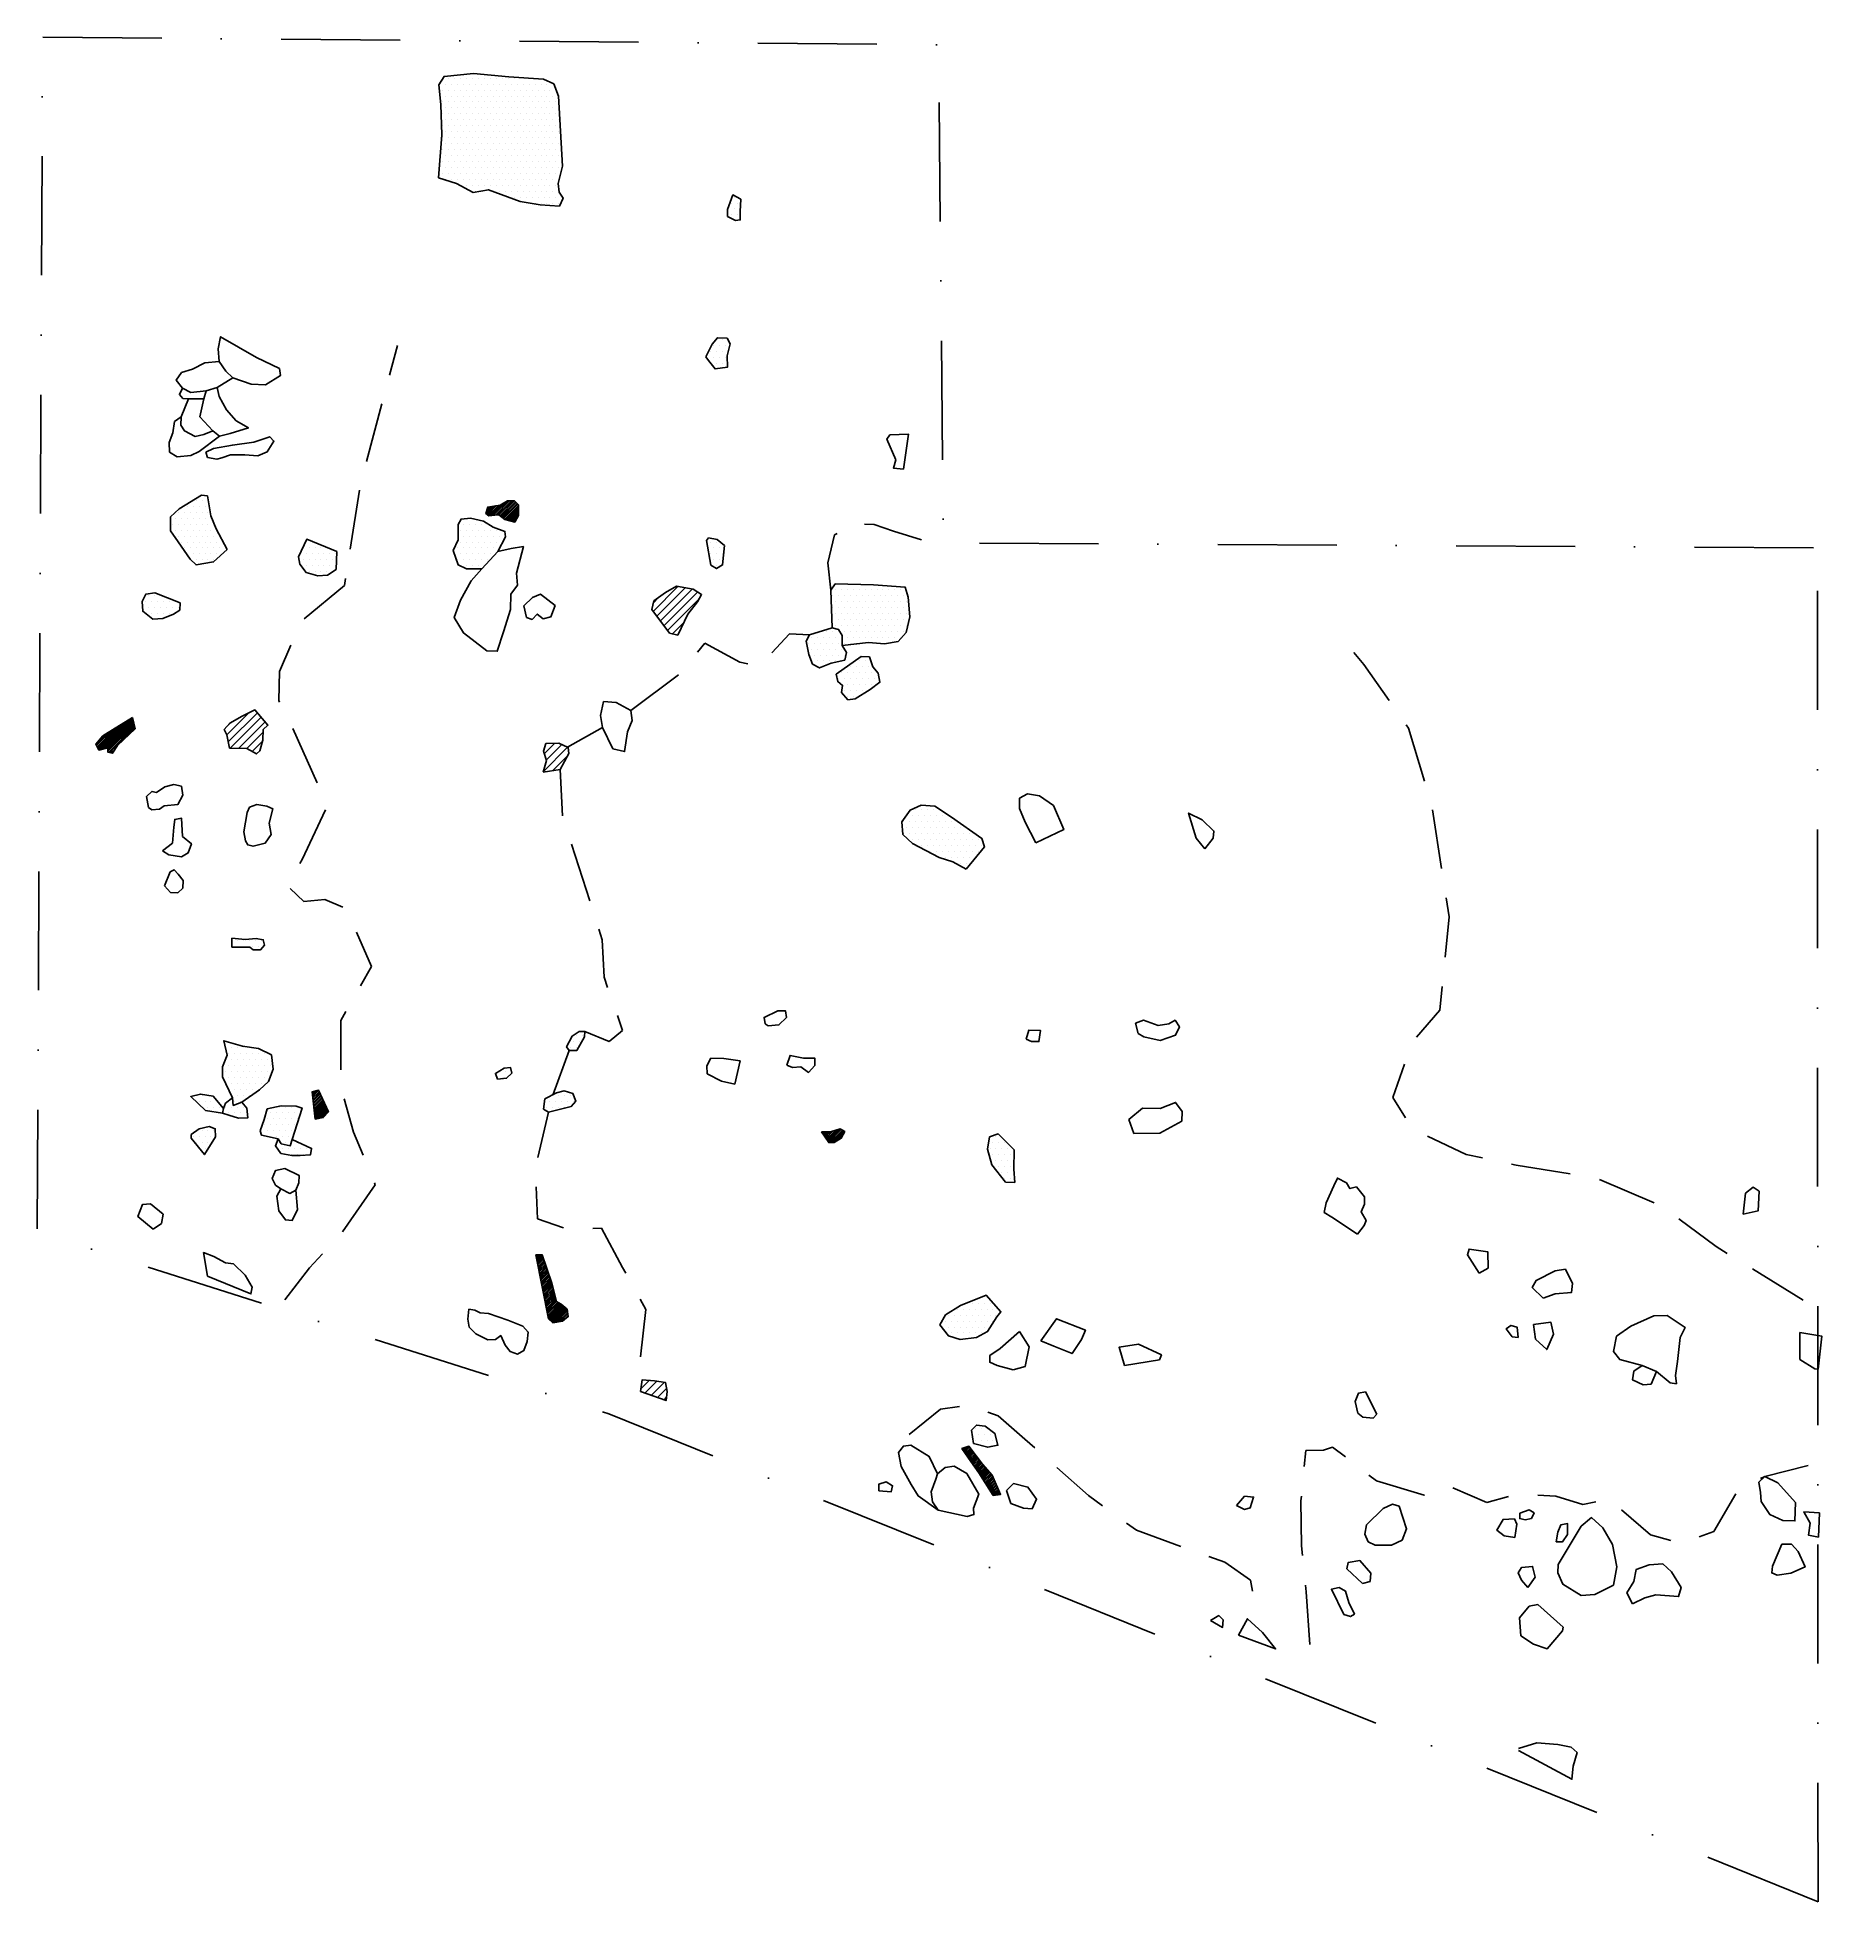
# Model space of a CAD drawing. Header units: metres. Extents: x -902 to -527, y -1467 to -1075.
import ezdxf

# ---------------------------------------------------------------- set-up
doc = ezdxf.new("R2010")
doc.units = ezdxf.units.M
doc.header["$LTSCALE"] = 25
doc.header["$MEASUREMENT"] = 0
doc.linetypes.add('GESTRICHELT', pattern=[0.75, 0.5, -0.25])
doc.linetypes.add('STRICHPUNKTX2', pattern=[2, 1, -0.5, 0, -0.5])
doc.layers.get('0').update_dxf_attribs({"linetype": 'CONTINUOUS'})
for name, color, linetype in [('BEFUND', 1, 'CONTINUOUS'), ('BEFUND_UNSICHER', 1, 'GESTRICHELT'), ('FEUER', 1, 'CONTINUOUS'), ('GRABUNGSGRENZE', 3, 'STRICHPUNKTX2'), ('KNOCHEN', 2, 'CONTINUOUS'), ('KNOCHENSCHRAFF', 2, 'CONTINUOUS'), ('STEINE', 4, 'CONTINUOUS'), ('STEINESCHRAFF', 4, 'CONTINUOUS')]:
    doc.layers.add(name, color=color, linetype=linetype)

# ---------------------------------------------------------------- blocks, each defined once
blk = doc.blocks.new('*X1')
at = {"color": 0}
for p, q in [((-800.32, -1105.08), (-798.97, -1103.73)), ((-800.23, -1105.35), (-798.54, -1103.65)), ((-800.16, -1104.57), (-799.4, -1103.81)), ((-800.04, -1105.51), (-798.12, -1103.59)), ((-800, -1104.06), (-799.84, -1103.89)), ((-799.85, -1105.67), (-797.72, -1103.55)), ((-799.55, -1105.73), (-797.33, -1103.51)), ((-799.15, -1105.68), (-796.42, -1102.96)), ((-798.75, -1105.63), (-795.7, -1102.58)), ((-798.35, -1105.59), (-795.35, -1102.58)), ((-797.98, -1105.57), (-794.99, -1102.58)), ((-797.6, -1105.55), (-794.64, -1102.58)), ((-797.41, -1105.71), (-794.32, -1102.62)), ((-797.21, -1105.86), (-794.14, -1102.79)), ((-797.01, -1106.02), (-793.96, -1102.97)), ((-796.81, -1106.17), (-793.79, -1103.15)), ((-796.62, -1106.33), (-793.61, -1103.32)), ((-796.42, -1106.49), (-793.48, -1103.55)), ((-796.15, -1106.57), (-793.48, -1103.9)), ((-795.88, -1106.65), (-793.48, -1104.25)), ((-795.6, -1106.72), (-793.48, -1104.61)), ((-795.32, -1106.8), (-793.48, -1104.96)), ((-795.04, -1106.87), (-793.48, -1105.31)), ((-794.76, -1106.95), (-793.51, -1105.7)), ((-794.48, -1107.02), (-793.98, -1106.52)), ((-882.3, -1153.83), (-879.76, -1151.29)), ((-882.17, -1154.05), (-878.81, -1150.69)), ((-882.05, -1154.28), (-877.87, -1150.1)), ((-881.92, -1154.51), (-876.94, -1149.53)), ((-881.8, -1154.74), (-876, -1148.95)), ((-881.67, -1154.97), (-875.07, -1148.37)), ((-881.23, -1154.88), (-874.6, -1148.25)), ((-881.09, -1152.27), (-880.72, -1151.89)), ((-880.76, -1154.77), (-874.53, -1148.54)), ((-880.3, -1154.65), (-874.47, -1148.82)), ((-879.83, -1154.54), (-874.4, -1149.11)), ((-879.78, -1154.84), (-874.33, -1149.4)), ((-879.78, -1155.2), (-874.27, -1149.69)), ((-879.69, -1155.46), (-874.2, -1149.97)), ((-879.4, -1155.52), (-874.14, -1150.26)), ((-879.11, -1155.59), (-878.21, -1154.69)), ((-878.81, -1155.65), (-878.8, -1155.63)), ((-836.76, -1227.43), (-835.86, -1226.54)), ((-836.72, -1227.75), (-835.51, -1226.54)), ((-836.79, -1227.11), (-836.35, -1226.67)), ((-836.69, -1228.07), (-835.4, -1226.78)), ((-836.65, -1228.39), (-835.28, -1227.02)), ((-836.62, -1228.71), (-835.17, -1227.26)), ((-836.59, -1229.03), (-835.06, -1227.51)), ((-836.55, -1229.35), (-834.95, -1227.75)), ((-836.52, -1229.67), (-834.84, -1227.99)), ((-836.48, -1229.99), (-834.73, -1228.23)), ((-836.45, -1230.31), (-834.61, -1228.47)), ((-836.41, -1230.63), (-834.5, -1228.71)), ((-836.38, -1230.95), (-834.39, -1228.96)), ((-836.35, -1231.27), (-834.28, -1229.2)), ((-836.31, -1231.58), (-834.17, -1229.44)), ((-836.28, -1231.9), (-834.06, -1229.68)), ((-836.24, -1232.22), (-833.94, -1229.92)), ((-836.21, -1232.54), (-833.83, -1230.17)), ((-835.79, -1232.48), (-833.72, -1230.41)), ((-835.35, -1232.39), (-833.61, -1230.65)), ((-834.9, -1232.29), (-833.5, -1230.89)), ((-729.75, -1235.33), (-729.64, -1235.22)), ((-729.6, -1235.54), (-729.28, -1235.21)), ((-729.46, -1235.75), (-728.92, -1235.21)), ((-729.32, -1235.96), (-728.56, -1235.2)), ((-729.17, -1236.17), (-728.19, -1235.19)), ((-729.03, -1236.38), (-727.83, -1235.18)), ((-728.89, -1236.59), (-727.38, -1235.09)), ((-728.74, -1236.8), (-726.87, -1234.93)), ((-728.6, -1237.01), (-726.36, -1234.77)), ((-728.46, -1237.22), (-725.85, -1234.62)), ((-728.31, -1237.43), (-725.63, -1234.74)), ((-728, -1237.47), (-725.41, -1234.88)), ((-727.65, -1237.47), (-725.19, -1235.01)), ((-727.29, -1237.47), (-724.97, -1235.15)), ((-726.6, -1237.13), (-725.22, -1235.75)), ((-725.71, -1236.6), (-725.6, -1236.49)), ((-789.85, -1261.14), (-789.75, -1261.04)), ((-789.79, -1261.43), (-789.41, -1261.05)), ((-789.73, -1261.73), (-789.07, -1261.07)), ((-789.67, -1262.02), (-788.73, -1261.08)), ((-789.62, -1262.32), (-788.47, -1261.17)), ((-789.56, -1262.61), (-788.38, -1261.43)), ((-789.5, -1262.9), (-788.29, -1261.7)), ((-789.44, -1263.2), (-788.2, -1261.96)), ((-789.38, -1263.49), (-788.11, -1262.23)), ((-789.32, -1263.79), (-788.02, -1262.49)), ((-789.26, -1264.08), (-787.93, -1262.76)), ((-789.2, -1264.38), (-787.84, -1263.02)), ((-789.14, -1264.67), (-787.75, -1263.28)), ((-789.08, -1264.96), (-787.67, -1263.55)), ((-789.02, -1265.26), (-787.58, -1263.81)), ((-788.96, -1265.55), (-787.49, -1264.08)), ((-788.9, -1265.85), (-787.4, -1264.34)), ((-788.84, -1266.14), (-787.31, -1264.61)), ((-788.78, -1266.43), (-787.22, -1264.87)), ((-788.72, -1266.73), (-787.13, -1265.14)), ((-788.67, -1267.02), (-787.04, -1265.4)), ((-788.61, -1267.32), (-786.95, -1265.66)), ((-788.55, -1267.61), (-786.86, -1265.93)), ((-788.49, -1267.91), (-786.77, -1266.19)), ((-788.43, -1268.2), (-786.69, -1266.46)), ((-788.37, -1268.49), (-786.6, -1266.72)), ((-788.31, -1268.79), (-786.51, -1266.99)), ((-788.25, -1269.08), (-786.43, -1267.27)), ((-788.19, -1269.38), (-786.36, -1267.55)), ((-788.13, -1269.67), (-786.29, -1267.83)), ((-788.07, -1269.97), (-786.22, -1268.12)), ((-788.01, -1270.26), (-786.15, -1268.4)), ((-787.95, -1270.55), (-786.08, -1268.68)), ((-787.89, -1270.85), (-786.01, -1268.96)), ((-787.83, -1271.14), (-785.94, -1269.25)), ((-787.78, -1271.44), (-785.87, -1269.53)), ((-787.72, -1271.73), (-785.8, -1269.81)), ((-787.66, -1272.02), (-785.73, -1270.09)), ((-787.6, -1272.32), (-785.65, -1270.38)), ((-787.54, -1272.61), (-785.58, -1270.66)), ((-787.48, -1272.91), (-785.48, -1270.91)), ((-787.42, -1273.2), (-785.25, -1271.03)), ((-787.36, -1273.5), (-785.02, -1271.16)), ((-787.3, -1273.79), (-784.79, -1271.28)), ((-787.24, -1274.08), (-784.56, -1271.41)), ((-787.18, -1274.38), (-784.36, -1271.56)), ((-787.05, -1274.6), (-784.17, -1271.72)), ((-786.87, -1274.77), (-783.98, -1271.88)), ((-786.69, -1274.94), (-783.79, -1272.04)), ((-786.5, -1275.11), (-783.59, -1272.2)), ((-786.32, -1275.29), (-783.4, -1272.37)), ((-786, -1275.32), (-783.23, -1272.55)), ((-785.57, -1275.24), (-783.19, -1272.86)), ((-785.14, -1275.17), (-783.14, -1273.17)), ((-784.71, -1275.09), (-783.1, -1273.48)), ((-784.28, -1275.01), (-783.06, -1273.79)), ((-700.19, -1301.94), (-699.94, -1301.69)), ((-700.05, -1302.15), (-699.4, -1301.51)), ((-699.9, -1302.36), (-698.86, -1301.32)), ((-699.76, -1302.57), (-698.67, -1301.48)), ((-699.62, -1302.78), (-698.51, -1301.68)), ((-699.48, -1302.99), (-698.36, -1301.88)), ((-699.33, -1303.2), (-698.21, -1302.08)), ((-699.19, -1303.41), (-698.06, -1302.28)), ((-699.05, -1303.62), (-697.9, -1302.48)), ((-698.9, -1303.83), (-697.75, -1302.68)), ((-698.76, -1304.04), (-697.6, -1302.88)), ((-698.62, -1304.25), (-697.45, -1303.08)), ((-698.47, -1304.46), (-697.29, -1303.28)), ((-698.33, -1304.67), (-697.14, -1303.49)), ((-698.18, -1304.88), (-696.99, -1303.69)), ((-698.04, -1305.09), (-696.84, -1303.89)), ((-697.89, -1305.29), (-696.68, -1304.09)), ((-697.74, -1305.5), (-696.53, -1304.29)), ((-697.6, -1305.71), (-696.38, -1304.49)), ((-697.45, -1305.92), (-696.23, -1304.69)), ((-697.31, -1306.12), (-696.07, -1304.89)), ((-697.16, -1306.33), (-695.92, -1305.09)), ((-697.01, -1306.54), (-695.76, -1305.28)), ((-696.87, -1306.75), (-695.6, -1305.48)), ((-696.72, -1306.96), (-695.43, -1305.67)), ((-696.58, -1307.17), (-695.27, -1305.86)), ((-696.45, -1307.39), (-695.11, -1306.05)), ((-696.31, -1307.6), (-694.95, -1306.24)), ((-696.17, -1307.82), (-694.78, -1306.43)), ((-696.03, -1308.03), (-694.62, -1306.62)), ((-695.89, -1308.24), (-694.46, -1306.81)), ((-695.75, -1308.46), (-694.3, -1307.01)), ((-695.61, -1308.67), (-694.13, -1307.2)), ((-695.47, -1308.89), (-693.97, -1307.39)), ((-695.34, -1309.1), (-693.86, -1307.63)), ((-695.2, -1309.32), (-693.75, -1307.87)), ((-695.06, -1309.53), (-693.64, -1308.11)), ((-694.92, -1309.75), (-693.53, -1308.36)), ((-694.78, -1309.96), (-693.42, -1308.6)), ((-694.64, -1310.18), (-693.31, -1308.85)), ((-694.5, -1310.39), (-693.2, -1309.09)), ((-694.36, -1310.61), (-693.1, -1309.34)), ((-694.22, -1310.82), (-692.99, -1309.58)), ((-694.09, -1311.04), (-692.88, -1309.83)), ((-693.95, -1311.25), (-692.77, -1310.07)), ((-693.81, -1311.47), (-692.66, -1310.32)), ((-693.63, -1311.64), (-692.55, -1310.56)), ((-693.22, -1311.58), (-692.44, -1310.81)), ((-692.81, -1311.53), (-692.33, -1311.05)), ((-692.4, -1311.47), (-692.23, -1311.3))]:
    blk.add_line(p, q, dxfattribs=at)
blk = doc.blocks.new('*X2')
at = {"color": 0}
for p, q in [((-710, -1167.5), (-710, -1167.5)), ((-708.75, -1167.5), (-708.75, -1167.5)), ((-707.5, -1167.5), (-707.5, -1167.5)), ((-706.25, -1167.5), (-706.25, -1167.5)), ((-705, -1167.5), (-705, -1167.5)), ((-712.5, -1170), (-712.5, -1170)), ((-711.875, -1168.75), (-711.875, -1168.75)), ((-711.875, -1171.25), (-711.875, -1171.25)), ((-711.25, -1170), (-711.25, -1170)), ((-710.625, -1168.75), (-710.625, -1168.75)), ((-710.625, -1171.25), (-710.625, -1171.25)), ((-710, -1170), (-710, -1170)), ((-709.375, -1168.75), (-709.375, -1168.75)), ((-709.375, -1171.25), (-709.375, -1171.25)), ((-708.75, -1170), (-708.75, -1170)), ((-708.125, -1168.75), (-708.125, -1168.75)), ((-708.125, -1171.25), (-708.125, -1171.25)), ((-707.5, -1170), (-707.5, -1170)), ((-706.875, -1168.75), (-706.875, -1168.75)), ((-706.875, -1171.25), (-706.875, -1171.25)), ((-706.25, -1170), (-706.25, -1170)), ((-705.625, -1168.75), (-705.625, -1168.75)), ((-705.625, -1171.25), (-705.625, -1171.25)), ((-705, -1170), (-705, -1170)), ((-704.375, -1168.75), (-704.375, -1168.75)), ((-704.375, -1171.25), (-704.375, -1171.25)), ((-703.75, -1170), (-703.75, -1170)), ((-703.125, -1168.75), (-703.125, -1168.75)), ((-703.125, -1171.25), (-703.125, -1171.25)), ((-702.5, -1170), (-702.5, -1170)), ((-701.875, -1171.25), (-701.875, -1171.25)), ((-701.25, -1170), (-701.25, -1170)), ((-700.625, -1171.25), (-700.625, -1171.25)), ((-712.5, -1172.5), (-712.5, -1172.5)), ((-711.25, -1172.5), (-711.25, -1172.5)), ((-710.625, -1173.75), (-710.625, -1173.75)), ((-710, -1172.5), (-710, -1172.5)), ((-709.375, -1173.75), (-709.375, -1173.75)), ((-708.75, -1172.5), (-708.75, -1172.5)), ((-708.75, -1175), (-708.75, -1175)), ((-708.125, -1173.75), (-708.125, -1173.75)), ((-707.5, -1172.5), (-707.5, -1172.5)), ((-707.5, -1175), (-707.5, -1175)), ((-706.875, -1173.75), (-706.875, -1173.75)), ((-706.25, -1172.5), (-706.25, -1172.5)), ((-706.25, -1175), (-706.25, -1175)), ((-705.625, -1173.75), (-705.625, -1173.75)), ((-705, -1172.5), (-705, -1172.5)), ((-705, -1175), (-705, -1175)), ((-704.375, -1173.75), (-704.375, -1173.75)), ((-703.75, -1172.5), (-703.75, -1172.5)), ((-703.75, -1175), (-703.75, -1175)), ((-703.125, -1173.75), (-703.125, -1173.75)), ((-702.5, -1172.5), (-702.5, -1172.5)), ((-702.5, -1175), (-702.5, -1175)), ((-701.875, -1173.75), (-701.875, -1173.75)), ((-701.25, -1172.5), (-701.25, -1172.5)), ((-701.25, -1175), (-701.25, -1175)), ((-700.625, -1173.75), (-700.625, -1173.75)), ((-700, -1172.5), (-700, -1172.5)), ((-700, -1175), (-700, -1175)), ((-699.375, -1173.75), (-699.375, -1173.75)), ((-698.75, -1172.5), (-698.75, -1172.5)), ((-698.75, -1175), (-698.75, -1175)), ((-698.125, -1173.75), (-698.125, -1173.75)), ((-697.5, -1175), (-697.5, -1175)), ((-696.875, -1173.75), (-696.875, -1173.75)), ((-696.25, -1175), (-696.25, -1175)), ((-706.875, -1176.25), (-706.875, -1176.25)), ((-705.625, -1176.25), (-705.625, -1176.25)), ((-705, -1177.5), (-705, -1177.5)), ((-704.375, -1176.25), (-704.375, -1176.25)), ((-703.75, -1177.5), (-703.75, -1177.5)), ((-703.125, -1176.25), (-703.125, -1176.25)), ((-702.5, -1177.5), (-702.5, -1177.5)), ((-701.875, -1176.25), (-701.875, -1176.25)), ((-701.25, -1177.5), (-701.25, -1177.5)), ((-700.625, -1176.25), (-700.625, -1176.25)), ((-700.625, -1178.75), (-700.625, -1178.75)), ((-700, -1177.5), (-700, -1177.5)), ((-699.375, -1176.25), (-699.375, -1176.25)), ((-699.375, -1178.75), (-699.375, -1178.75)), ((-698.75, -1177.5), (-698.75, -1177.5)), ((-698.125, -1176.25), (-698.125, -1176.25)), ((-697.5, -1177.5), (-697.5, -1177.5)), ((-696.875, -1176.25), (-696.875, -1176.25)), ((-852.5, -1195), (-852.5, -1195)), ((-851.25, -1195), (-851.25, -1195)), ((-850, -1195), (-850, -1195)), ((-848.75, -1195), (-848.75, -1195)), ((-847.5, -1195), (-847.5, -1195)), ((-853.125, -1196.25), (-853.125, -1196.25)), ((-851.875, -1196.25), (-851.875, -1196.25)), ((-850.625, -1196.25), (-850.625, -1196.25)), ((-849.375, -1196.25), (-849.375, -1196.25)), ((-848.125, -1196.25), (-848.125, -1196.25)), ((-855, -1217.5), (-855, -1217.5)), ((-853.75, -1217.5), (-853.75, -1217.5)), ((-852.5, -1217.5), (-852.5, -1217.5)), ((-851.25, -1217.5), (-851.25, -1217.5)), ((-850, -1217.5), (-850, -1217.5)), ((-782.5, -1217.5), (-782.5, -1217.5)), ((-781.875, -1216.25), (-781.875, -1216.25)), ((-781.25, -1215), (-781.25, -1215)), ((-781.25, -1217.5), (-781.25, -1217.5)), ((-780.625, -1216.25), (-780.625, -1216.25)), ((-780, -1215), (-780, -1215)), ((-855, -1220), (-855, -1220)), ((-855, -1222.5), (-855, -1222.5)), ((-854.375, -1218.75), (-854.375, -1218.75)), ((-854.375, -1221.25), (-854.375, -1221.25)), ((-853.75, -1220), (-853.75, -1220)), ((-853.75, -1222.5), (-853.75, -1222.5)), ((-853.125, -1218.75), (-853.125, -1218.75)), ((-853.125, -1221.25), (-853.125, -1221.25)), ((-852.5, -1220), (-852.5, -1220)), ((-852.5, -1222.5), (-852.5, -1222.5)), ((-851.875, -1218.75), (-851.875, -1218.75)), ((-851.875, -1221.25), (-851.875, -1221.25)), ((-851.25, -1220), (-851.25, -1220)), ((-851.25, -1222.5), (-851.25, -1222.5)), ((-850.625, -1218.75), (-850.625, -1218.75)), ((-850.625, -1221.25), (-850.625, -1221.25)), ((-850, -1220), (-850, -1220)), ((-850, -1222.5), (-850, -1222.5)), ((-849.375, -1218.75), (-849.375, -1218.75)), ((-849.375, -1221.25), (-849.375, -1221.25)), ((-848.75, -1220), (-848.75, -1220)), ((-848.75, -1222.5), (-848.75, -1222.5)), ((-848.125, -1218.75), (-848.125, -1218.75)), ((-848.125, -1221.25), (-848.125, -1221.25)), ((-847.5, -1220), (-847.5, -1220)), ((-847.5, -1222.5), (-847.5, -1222.5)), ((-846.875, -1218.75), (-846.875, -1218.75)), ((-846.875, -1221.25), (-846.875, -1221.25)), ((-846.25, -1220), (-846.25, -1220)), ((-846.25, -1222.5), (-846.25, -1222.5)), ((-845.625, -1221.25), (-845.625, -1221.25)), ((-797.5, -1222.5), (-797.5, -1222.5)), ((-796.25, -1222.5), (-796.25, -1222.5)), ((-795, -1222.5), (-795, -1222.5)), ((-855.625, -1223.75), (-855.625, -1223.75)), ((-855, -1225), (-855, -1225)), ((-854.375, -1223.75), (-854.375, -1223.75)), ((-854.375, -1226.25), (-854.375, -1226.25)), ((-853.75, -1225), (-853.75, -1225)), ((-853.125, -1223.75), (-853.125, -1223.75)), ((-853.125, -1226.25), (-853.125, -1226.25)), ((-852.5, -1225), (-852.5, -1225)), ((-851.875, -1223.75), (-851.875, -1223.75)), ((-851.875, -1226.25), (-851.875, -1226.25)), ((-851.25, -1225), (-851.25, -1225)), ((-850.625, -1223.75), (-850.625, -1223.75)), ((-850.625, -1226.25), (-850.625, -1226.25)), ((-850, -1225), (-850, -1225)), ((-849.375, -1223.75), (-849.375, -1223.75)), ((-849.375, -1226.25), (-849.375, -1226.25)), ((-848.75, -1225), (-848.75, -1225)), ((-848.125, -1223.75), (-848.125, -1223.75)), ((-848.125, -1226.25), (-848.125, -1226.25)), ((-847.5, -1225), (-847.5, -1225)), ((-846.875, -1223.75), (-846.875, -1223.75)), ((-796.875, -1223.75), (-796.875, -1223.75)), ((-860.625, -1228.75), (-860.625, -1228.75)), ((-860, -1227.5), (-860, -1227.5)), ((-860, -1230), (-860, -1230)), ((-859.375, -1228.75), (-859.375, -1228.75)), ((-858.75, -1230), (-858.75, -1230)), ((-858.125, -1228.75), (-858.125, -1228.75)), ((-857.5, -1230), (-857.5, -1230)), ((-856.875, -1228.75), (-856.875, -1228.75)), ((-856.25, -1230), (-856.25, -1230)), ((-855, -1230), (-855, -1230)), ((-854.375, -1228.75), (-854.375, -1228.75)), ((-853.75, -1227.5), (-853.75, -1227.5)), ((-853.75, -1230), (-853.75, -1230)), ((-853.125, -1228.75), (-853.125, -1228.75)), ((-852.5, -1227.5), (-852.5, -1227.5)), ((-852.5, -1230), (-852.5, -1230)), ((-851.875, -1228.75), (-851.875, -1228.75)), ((-851.25, -1227.5), (-851.25, -1227.5)), ((-851.25, -1230), (-851.25, -1230)), ((-850, -1227.5), (-850, -1227.5)), ((-843.75, -1230), (-843.75, -1230)), ((-842.5, -1230), (-842.5, -1230)), ((-841.25, -1230), (-841.25, -1230)), ((-840, -1230), (-840, -1230)), ((-787.5, -1230), (-787.5, -1230)), ((-786.875, -1228.75), (-786.875, -1228.75)), ((-786.25, -1227.5), (-786.25, -1227.5)), ((-786.25, -1230), (-786.25, -1230)), ((-785.625, -1228.75), (-785.625, -1228.75)), ((-785, -1227.5), (-785, -1227.5)), ((-785, -1230), (-785, -1230)), ((-784.375, -1228.75), (-784.375, -1228.75)), ((-783.75, -1227.5), (-783.75, -1227.5)), ((-783.75, -1230), (-783.75, -1230)), ((-783.125, -1228.75), (-783.125, -1228.75)), ((-782.5, -1227.5), (-782.5, -1227.5)), ((-781.875, -1228.75), (-781.875, -1228.75)), ((-855.625, -1231.25), (-855.625, -1231.25)), ((-854.375, -1231.25), (-854.375, -1231.25)), ((-853.125, -1231.25), (-853.125, -1231.25)), ((-851.875, -1231.25), (-851.875, -1231.25)), ((-850.625, -1231.25), (-850.625, -1231.25)), ((-846.875, -1233.75), (-846.875, -1233.75)), ((-846.25, -1232.5), (-846.25, -1232.5)), ((-845.625, -1231.25), (-845.625, -1231.25)), ((-845.625, -1233.75), (-845.625, -1233.75)), ((-845, -1232.5), (-845, -1232.5)), ((-844.375, -1231.25), (-844.375, -1231.25)), ((-844.375, -1233.75), (-844.375, -1233.75)), ((-843.75, -1232.5), (-843.75, -1232.5)), ((-843.125, -1231.25), (-843.125, -1231.25)), ((-843.125, -1233.75), (-843.125, -1233.75)), ((-842.5, -1232.5), (-842.5, -1232.5)), ((-841.875, -1231.25), (-841.875, -1231.25)), ((-841.875, -1233.75), (-841.875, -1233.75)), ((-841.25, -1232.5), (-841.25, -1232.5)), ((-840.625, -1231.25), (-840.625, -1231.25)), ((-840.625, -1233.75), (-840.625, -1233.75)), ((-840, -1232.5), (-840, -1232.5)), ((-839.375, -1231.25), (-839.375, -1231.25)), ((-861.875, -1236.25), (-861.875, -1236.25)), ((-861.25, -1237.5), (-861.25, -1237.5)), ((-860.625, -1236.25), (-860.625, -1236.25)), ((-860, -1235), (-860, -1235)), ((-860, -1237.5), (-860, -1237.5)), ((-859.375, -1236.25), (-859.375, -1236.25)), ((-858.75, -1235), (-858.75, -1235)), ((-858.75, -1237.5), (-858.75, -1237.5)), ((-858.125, -1236.25), (-858.125, -1236.25)), ((-857.5, -1235), (-857.5, -1235)), ((-847.5, -1235), (-847.5, -1235)), ((-846.25, -1235), (-846.25, -1235)), ((-845.625, -1236.25), (-845.625, -1236.25)), ((-845, -1235), (-845, -1235)), ((-844.375, -1236.25), (-844.375, -1236.25)), ((-843.75, -1235), (-843.75, -1235)), ((-843.75, -1237.5), (-843.75, -1237.5)), ((-843.125, -1236.25), (-843.125, -1236.25)), ((-842.5, -1235), (-842.5, -1235)), ((-842.5, -1237.5), (-842.5, -1237.5)), ((-841.875, -1236.25), (-841.875, -1236.25)), ((-841.25, -1235), (-841.25, -1235)), ((-841.25, -1237.5), (-841.25, -1237.5)), ((-840, -1237.5), (-840, -1237.5)), ((-694.375, -1236.25), (-694.375, -1236.25)), ((-693.75, -1237.5), (-693.75, -1237.5)), ((-693.125, -1236.25), (-693.125, -1236.25)), ((-692.5, -1237.5), (-692.5, -1237.5)), ((-691.25, -1237.5), (-691.25, -1237.5)), ((-859.375, -1238.75), (-859.375, -1238.75)), ((-843.125, -1238.75), (-843.125, -1238.75)), ((-841.875, -1238.75), (-841.875, -1238.75)), ((-841.25, -1240), (-841.25, -1240)), ((-840.625, -1238.75), (-840.625, -1238.75)), ((-840, -1240), (-840, -1240)), ((-839.375, -1238.75), (-839.375, -1238.75)), ((-838.75, -1240), (-838.75, -1240)), ((-838.125, -1238.75), (-838.125, -1238.75)), ((-837.5, -1240), (-837.5, -1240)), ((-694.375, -1238.75), (-694.375, -1238.75)), ((-693.75, -1240), (-693.75, -1240)), ((-693.125, -1238.75), (-693.125, -1238.75)), ((-693.125, -1241.25), (-693.125, -1241.25)), ((-692.5, -1240), (-692.5, -1240)), ((-691.875, -1238.75), (-691.875, -1238.75)), ((-691.875, -1241.25), (-691.875, -1241.25)), ((-691.25, -1240), (-691.25, -1240)), ((-690.625, -1238.75), (-690.625, -1238.75)), ((-690.625, -1241.25), (-690.625, -1241.25)), ((-690, -1240), (-690, -1240)), ((-689.375, -1241.25), (-689.375, -1241.25)), ((-692.5, -1242.5), (-692.5, -1242.5)), ((-691.875, -1243.75), (-691.875, -1243.75)), ((-691.25, -1242.5), (-691.25, -1242.5)), ((-691.25, -1245), (-691.25, -1245)), ((-690.625, -1243.75), (-690.625, -1243.75)), ((-690, -1242.5), (-690, -1242.5)), ((-690, -1245), (-690, -1245)), ((-689.375, -1243.75), (-689.375, -1243.75)), ((-701.25, -1272.5), (-701.25, -1272.5)), ((-700, -1272.5), (-700, -1272.5)), ((-699.375, -1271.25), (-699.375, -1271.25)), ((-698.75, -1272.5), (-698.75, -1272.5)), ((-698.125, -1271.25), (-698.125, -1271.25)), ((-697.5, -1272.5), (-697.5, -1272.5)), ((-696.875, -1271.25), (-696.875, -1271.25)), ((-696.25, -1272.5), (-696.25, -1272.5)), ((-695.625, -1271.25), (-695.625, -1271.25)), ((-695, -1270), (-695, -1270)), ((-695, -1272.5), (-695, -1272.5)), ((-694.375, -1271.25), (-694.375, -1271.25)), ((-693.75, -1272.5), (-693.75, -1272.5)), ((-704.375, -1276.25), (-704.375, -1276.25)), ((-703.75, -1275), (-703.75, -1275)), ((-703.125, -1273.75), (-703.125, -1273.75)), ((-703.125, -1276.25), (-703.125, -1276.25)), ((-702.5, -1275), (-702.5, -1275)), ((-702.5, -1277.5), (-702.5, -1277.5)), ((-701.875, -1273.75), (-701.875, -1273.75)), ((-701.875, -1276.25), (-701.875, -1276.25)), ((-701.25, -1275), (-701.25, -1275)), ((-701.25, -1277.5), (-701.25, -1277.5)), ((-700.625, -1273.75), (-700.625, -1273.75)), ((-700.625, -1276.25), (-700.625, -1276.25)), ((-700, -1275), (-700, -1275)), ((-700, -1277.5), (-700, -1277.5)), ((-699.375, -1273.75), (-699.375, -1273.75)), ((-699.375, -1276.25), (-699.375, -1276.25)), ((-698.75, -1275), (-698.75, -1275)), ((-698.75, -1277.5), (-698.75, -1277.5)), ((-698.125, -1273.75), (-698.125, -1273.75)), ((-698.125, -1276.25), (-698.125, -1276.25)), ((-697.5, -1275), (-697.5, -1275)), ((-697.5, -1277.5), (-697.5, -1277.5)), ((-696.875, -1273.75), (-696.875, -1273.75)), ((-696.875, -1276.25), (-696.875, -1276.25)), ((-696.25, -1275), (-696.25, -1275)), ((-696.25, -1277.5), (-696.25, -1277.5)), ((-695.625, -1273.75), (-695.625, -1273.75)), ((-695.625, -1276.25), (-695.625, -1276.25)), ((-695, -1275), (-695, -1275)), ((-694.375, -1273.75), (-694.375, -1273.75)), ((-694.375, -1276.25), (-694.375, -1276.25)), ((-693.75, -1275), (-693.75, -1275)), ((-693.125, -1273.75), (-693.125, -1273.75)), ((-700.625, -1278.75), (-700.625, -1278.75)), ((-698.125, -1298.75), (-698.125, -1298.75)), ((-697.5, -1297.5), (-697.5, -1297.5)), ((-697.5, -1300), (-697.5, -1300)), ((-696.875, -1298.75), (-696.875, -1298.75)), ((-696.25, -1297.5), (-696.25, -1297.5)), ((-696.25, -1300), (-696.25, -1300)), ((-695.625, -1298.75), (-695.625, -1298.75)), ((-695, -1297.5), (-695, -1297.5)), ((-695, -1300), (-695, -1300)), ((-694.375, -1298.75), (-694.375, -1298.75)), ((-693.75, -1300), (-693.75, -1300)), ((-695.625, -1301.25), (-695.625, -1301.25)), ((-694.375, -1301.25), (-694.375, -1301.25))]:
    blk.add_line(p, q, dxfattribs=at)
blk = doc.blocks.new('*X3')
at = {"color": 0}
for p, q in [((-808.125, -1013.75), (-808.125, -1013.75)), ((-806.875, -1013.75), (-806.875, -1013.75)), ((-805.625, -1013.75), (-805.625, -1013.75)), ((-804.375, -1013.75), (-804.375, -1013.75)), ((-803.125, -1013.75), (-803.125, -1013.75)), ((-801.875, -1013.75), (-801.875, -1013.75)), ((-800.625, -1013.75), (-800.625, -1013.75)), ((-799.375, -1013.75), (-799.375, -1013.75)), ((-798.125, -1013.75), (-798.125, -1013.75)), ((-796.875, -1013.75), (-796.875, -1013.75)), ((-795.625, -1013.75), (-795.625, -1013.75)), ((-794.375, -1013.75), (-794.375, -1013.75)), ((-793.125, -1013.75), (-793.125, -1013.75)), ((-791.875, -1013.75), (-791.875, -1013.75)), ((-810, -1015), (-810, -1015)), ((-810, -1017.5), (-810, -1017.5)), ((-809.375, -1016.25), (-809.375, -1016.25)), ((-809.375, -1018.75), (-809.375, -1018.75)), ((-808.75, -1015), (-808.75, -1015)), ((-808.75, -1017.5), (-808.75, -1017.5)), ((-808.125, -1016.25), (-808.125, -1016.25)), ((-808.125, -1018.75), (-808.125, -1018.75)), ((-807.5, -1015), (-807.5, -1015)), ((-807.5, -1017.5), (-807.5, -1017.5)), ((-806.875, -1016.25), (-806.875, -1016.25)), ((-806.875, -1018.75), (-806.875, -1018.75)), ((-806.25, -1015), (-806.25, -1015)), ((-806.25, -1017.5), (-806.25, -1017.5)), ((-805.625, -1016.25), (-805.625, -1016.25)), ((-805.625, -1018.75), (-805.625, -1018.75)), ((-805, -1015), (-805, -1015)), ((-805, -1017.5), (-805, -1017.5)), ((-804.375, -1016.25), (-804.375, -1016.25)), ((-804.375, -1018.75), (-804.375, -1018.75)), ((-803.75, -1015), (-803.75, -1015)), ((-803.75, -1017.5), (-803.75, -1017.5)), ((-803.125, -1016.25), (-803.125, -1016.25)), ((-803.125, -1018.75), (-803.125, -1018.75)), ((-802.5, -1015), (-802.5, -1015)), ((-802.5, -1017.5), (-802.5, -1017.5)), ((-801.875, -1016.25), (-801.875, -1016.25)), ((-801.875, -1018.75), (-801.875, -1018.75)), ((-801.25, -1015), (-801.25, -1015)), ((-801.25, -1017.5), (-801.25, -1017.5)), ((-800.625, -1016.25), (-800.625, -1016.25)), ((-800.625, -1018.75), (-800.625, -1018.75)), ((-800, -1015), (-800, -1015)), ((-800, -1017.5), (-800, -1017.5)), ((-799.375, -1016.25), (-799.375, -1016.25)), ((-799.375, -1018.75), (-799.375, -1018.75)), ((-798.75, -1015), (-798.75, -1015)), ((-798.75, -1017.5), (-798.75, -1017.5)), ((-798.125, -1016.25), (-798.125, -1016.25)), ((-798.125, -1018.75), (-798.125, -1018.75)), ((-797.5, -1015), (-797.5, -1015)), ((-797.5, -1017.5), (-797.5, -1017.5)), ((-796.875, -1016.25), (-796.875, -1016.25)), ((-796.875, -1018.75), (-796.875, -1018.75)), ((-796.25, -1015), (-796.25, -1015)), ((-796.25, -1017.5), (-796.25, -1017.5)), ((-795.625, -1016.25), (-795.625, -1016.25)), ((-795.625, -1018.75), (-795.625, -1018.75)), ((-795, -1015), (-795, -1015)), ((-795, -1017.5), (-795, -1017.5)), ((-794.375, -1016.25), (-794.375, -1016.25)), ((-794.375, -1018.75), (-794.375, -1018.75)), ((-793.75, -1015), (-793.75, -1015)), ((-793.75, -1017.5), (-793.75, -1017.5)), ((-793.125, -1016.25), (-793.125, -1016.25)), ((-793.125, -1018.75), (-793.125, -1018.75)), ((-792.5, -1015), (-792.5, -1015)), ((-792.5, -1017.5), (-792.5, -1017.5)), ((-791.875, -1016.25), (-791.875, -1016.25)), ((-791.875, -1018.75), (-791.875, -1018.75)), ((-791.25, -1015), (-791.25, -1015)), ((-791.25, -1017.5), (-791.25, -1017.5)), ((-790.625, -1016.25), (-790.625, -1016.25)), ((-790.625, -1018.75), (-790.625, -1018.75)), ((-790, -1015), (-790, -1015)), ((-790, -1017.5), (-790, -1017.5)), ((-789.375, -1016.25), (-789.375, -1016.25)), ((-789.375, -1018.75), (-789.375, -1018.75)), ((-788.75, -1015), (-788.75, -1015)), ((-788.75, -1017.5), (-788.75, -1017.5)), ((-788.125, -1016.25), (-788.125, -1016.25)), ((-788.125, -1018.75), (-788.125, -1018.75)), ((-787.5, -1015), (-787.5, -1015)), ((-787.5, -1017.5), (-787.5, -1017.5)), ((-786.875, -1016.25), (-786.875, -1016.25)), ((-786.875, -1018.75), (-786.875, -1018.75)), ((-786.25, -1015), (-786.25, -1015)), ((-786.25, -1017.5), (-786.25, -1017.5)), ((-785.625, -1016.25), (-785.625, -1016.25)), ((-785.625, -1018.75), (-785.625, -1018.75)), ((-809.375, -1021.25), (-809.375, -1021.25)), ((-808.75, -1020), (-808.75, -1020)), ((-808.75, -1022.5), (-808.75, -1022.5)), ((-808.125, -1021.25), (-808.125, -1021.25)), ((-807.5, -1020), (-807.5, -1020)), ((-807.5, -1022.5), (-807.5, -1022.5)), ((-806.875, -1021.25), (-806.875, -1021.25)), ((-806.25, -1020), (-806.25, -1020)), ((-806.25, -1022.5), (-806.25, -1022.5)), ((-805.625, -1021.25), (-805.625, -1021.25)), ((-805, -1020), (-805, -1020)), ((-805, -1022.5), (-805, -1022.5)), ((-804.375, -1021.25), (-804.375, -1021.25)), ((-803.75, -1020), (-803.75, -1020)), ((-803.75, -1022.5), (-803.75, -1022.5)), ((-803.125, -1021.25), (-803.125, -1021.25)), ((-802.5, -1020), (-802.5, -1020)), ((-802.5, -1022.5), (-802.5, -1022.5)), ((-801.875, -1021.25), (-801.875, -1021.25)), ((-801.25, -1020), (-801.25, -1020)), ((-801.25, -1022.5), (-801.25, -1022.5)), ((-800.625, -1021.25), (-800.625, -1021.25)), ((-800, -1020), (-800, -1020)), ((-800, -1022.5), (-800, -1022.5)), ((-799.375, -1021.25), (-799.375, -1021.25)), ((-798.75, -1020), (-798.75, -1020)), ((-798.75, -1022.5), (-798.75, -1022.5)), ((-798.125, -1021.25), (-798.125, -1021.25)), ((-797.5, -1020), (-797.5, -1020)), ((-797.5, -1022.5), (-797.5, -1022.5)), ((-796.875, -1021.25), (-796.875, -1021.25)), ((-796.25, -1020), (-796.25, -1020)), ((-796.25, -1022.5), (-796.25, -1022.5)), ((-795.625, -1021.25), (-795.625, -1021.25)), ((-795, -1020), (-795, -1020)), ((-795, -1022.5), (-795, -1022.5)), ((-794.375, -1021.25), (-794.375, -1021.25)), ((-793.75, -1020), (-793.75, -1020)), ((-793.75, -1022.5), (-793.75, -1022.5)), ((-793.125, -1021.25), (-793.125, -1021.25)), ((-792.5, -1020), (-792.5, -1020)), ((-792.5, -1022.5), (-792.5, -1022.5)), ((-791.875, -1021.25), (-791.875, -1021.25)), ((-791.25, -1020), (-791.25, -1020)), ((-791.25, -1022.5), (-791.25, -1022.5)), ((-790.625, -1021.25), (-790.625, -1021.25)), ((-790, -1020), (-790, -1020)), ((-790, -1022.5), (-790, -1022.5)), ((-789.375, -1021.25), (-789.375, -1021.25)), ((-788.75, -1020), (-788.75, -1020)), ((-788.75, -1022.5), (-788.75, -1022.5)), ((-788.125, -1021.25), (-788.125, -1021.25)), ((-787.5, -1020), (-787.5, -1020)), ((-787.5, -1022.5), (-787.5, -1022.5)), ((-786.875, -1021.25), (-786.875, -1021.25)), ((-786.25, -1020), (-786.25, -1020)), ((-786.25, -1022.5), (-786.25, -1022.5)), ((-785.625, -1021.25), (-785.625, -1021.25)), ((-785, -1020), (-785, -1020)), ((-785, -1022.5), (-785, -1022.5)), ((-809.375, -1023.75), (-809.375, -1023.75)), ((-809.375, -1026.25), (-809.375, -1026.25)), ((-808.75, -1025), (-808.75, -1025)), ((-808.125, -1023.75), (-808.125, -1023.75)), ((-808.125, -1026.25), (-808.125, -1026.25)), ((-807.5, -1025), (-807.5, -1025)), ((-806.875, -1023.75), (-806.875, -1023.75)), ((-806.875, -1026.25), (-806.875, -1026.25)), ((-806.25, -1025), (-806.25, -1025)), ((-805.625, -1023.75), (-805.625, -1023.75)), ((-805.625, -1026.25), (-805.625, -1026.25)), ((-805, -1025), (-805, -1025)), ((-804.375, -1023.75), (-804.375, -1023.75)), ((-804.375, -1026.25), (-804.375, -1026.25)), ((-803.75, -1025), (-803.75, -1025)), ((-803.125, -1023.75), (-803.125, -1023.75)), ((-803.125, -1026.25), (-803.125, -1026.25)), ((-802.5, -1025), (-802.5, -1025)), ((-801.875, -1023.75), (-801.875, -1023.75)), ((-801.875, -1026.25), (-801.875, -1026.25)), ((-801.25, -1025), (-801.25, -1025)), ((-800.625, -1023.75), (-800.625, -1023.75)), ((-800.625, -1026.25), (-800.625, -1026.25)), ((-800, -1025), (-800, -1025)), ((-799.375, -1023.75), (-799.375, -1023.75)), ((-799.375, -1026.25), (-799.375, -1026.25)), ((-798.75, -1025), (-798.75, -1025)), ((-798.125, -1023.75), (-798.125, -1023.75)), ((-798.125, -1026.25), (-798.125, -1026.25)), ((-797.5, -1025), (-797.5, -1025)), ((-796.875, -1023.75), (-796.875, -1023.75)), ((-796.875, -1026.25), (-796.875, -1026.25)), ((-796.25, -1025), (-796.25, -1025)), ((-795.625, -1023.75), (-795.625, -1023.75)), ((-795.625, -1026.25), (-795.625, -1026.25)), ((-795, -1025), (-795, -1025)), ((-794.375, -1023.75), (-794.375, -1023.75)), ((-794.375, -1026.25), (-794.375, -1026.25)), ((-793.75, -1025), (-793.75, -1025)), ((-793.125, -1023.75), (-793.125, -1023.75)), ((-793.125, -1026.25), (-793.125, -1026.25)), ((-792.5, -1025), (-792.5, -1025)), ((-791.875, -1023.75), (-791.875, -1023.75)), ((-791.875, -1026.25), (-791.875, -1026.25)), ((-791.25, -1025), (-791.25, -1025)), ((-790.625, -1023.75), (-790.625, -1023.75)), ((-790.625, -1026.25), (-790.625, -1026.25)), ((-790, -1025), (-790, -1025)), ((-789.375, -1023.75), (-789.375, -1023.75)), ((-789.375, -1026.25), (-789.375, -1026.25)), ((-788.75, -1025), (-788.75, -1025)), ((-788.125, -1023.75), (-788.125, -1023.75)), ((-788.125, -1026.25), (-788.125, -1026.25)), ((-787.5, -1025), (-787.5, -1025)), ((-786.875, -1023.75), (-786.875, -1023.75)), ((-786.875, -1026.25), (-786.875, -1026.25)), ((-786.25, -1025), (-786.25, -1025)), ((-785.625, -1023.75), (-785.625, -1023.75)), ((-785.625, -1026.25), (-785.625, -1026.25)), ((-785, -1025), (-785, -1025)), ((-809.375, -1028.75), (-809.375, -1028.75)), ((-808.75, -1027.5), (-808.75, -1027.5)), ((-808.75, -1030), (-808.75, -1030)), ((-808.125, -1028.75), (-808.125, -1028.75)), ((-807.5, -1027.5), (-807.5, -1027.5)), ((-807.5, -1030), (-807.5, -1030)), ((-806.875, -1028.75), (-806.875, -1028.75)), ((-806.25, -1027.5), (-806.25, -1027.5)), ((-806.25, -1030), (-806.25, -1030)), ((-805.625, -1028.75), (-805.625, -1028.75)), ((-805, -1027.5), (-805, -1027.5)), ((-805, -1030), (-805, -1030)), ((-804.375, -1028.75), (-804.375, -1028.75)), ((-803.75, -1027.5), (-803.75, -1027.5)), ((-803.75, -1030), (-803.75, -1030)), ((-803.125, -1028.75), (-803.125, -1028.75)), ((-802.5, -1027.5), (-802.5, -1027.5)), ((-802.5, -1030), (-802.5, -1030)), ((-801.875, -1028.75), (-801.875, -1028.75)), ((-801.25, -1027.5), (-801.25, -1027.5)), ((-801.25, -1030), (-801.25, -1030)), ((-800.625, -1028.75), (-800.625, -1028.75)), ((-800, -1027.5), (-800, -1027.5)), ((-800, -1030), (-800, -1030)), ((-799.375, -1028.75), (-799.375, -1028.75)), ((-798.75, -1027.5), (-798.75, -1027.5)), ((-798.75, -1030), (-798.75, -1030)), ((-798.125, -1028.75), (-798.125, -1028.75)), ((-797.5, -1027.5), (-797.5, -1027.5)), ((-797.5, -1030), (-797.5, -1030)), ((-796.875, -1028.75), (-796.875, -1028.75)), ((-796.25, -1027.5), (-796.25, -1027.5)), ((-796.25, -1030), (-796.25, -1030)), ((-795.625, -1028.75), (-795.625, -1028.75)), ((-795, -1027.5), (-795, -1027.5)), ((-795, -1030), (-795, -1030)), ((-794.375, -1028.75), (-794.375, -1028.75)), ((-793.75, -1027.5), (-793.75, -1027.5)), ((-793.75, -1030), (-793.75, -1030)), ((-793.125, -1028.75), (-793.125, -1028.75)), ((-792.5, -1027.5), (-792.5, -1027.5)), ((-792.5, -1030), (-792.5, -1030)), ((-791.875, -1028.75), (-791.875, -1028.75)), ((-791.25, -1027.5), (-791.25, -1027.5)), ((-791.25, -1030), (-791.25, -1030)), ((-790.625, -1028.75), (-790.625, -1028.75)), ((-790, -1027.5), (-790, -1027.5)), ((-790, -1030), (-790, -1030)), ((-789.375, -1028.75), (-789.375, -1028.75)), ((-788.75, -1027.5), (-788.75, -1027.5)), ((-788.75, -1030), (-788.75, -1030)), ((-788.125, -1028.75), (-788.125, -1028.75)), ((-787.5, -1027.5), (-787.5, -1027.5)), ((-787.5, -1030), (-787.5, -1030)), ((-786.875, -1028.75), (-786.875, -1028.75)), ((-786.25, -1027.5), (-786.25, -1027.5)), ((-786.25, -1030), (-786.25, -1030)), ((-785.625, -1028.75), (-785.625, -1028.75)), ((-785, -1027.5), (-785, -1027.5)), ((-785, -1030), (-785, -1030)), ((-810, -1032.5), (-810, -1032.5)), ((-809.375, -1031.25), (-809.375, -1031.25)), ((-809.375, -1033.75), (-809.375, -1033.75)), ((-808.75, -1032.5), (-808.75, -1032.5)), ((-808.125, -1031.25), (-808.125, -1031.25)), ((-808.125, -1033.75), (-808.125, -1033.75)), ((-807.5, -1032.5), (-807.5, -1032.5)), ((-806.875, -1031.25), (-806.875, -1031.25)), ((-806.875, -1033.75), (-806.875, -1033.75)), ((-806.25, -1032.5), (-806.25, -1032.5)), ((-805.625, -1031.25), (-805.625, -1031.25)), ((-805.625, -1033.75), (-805.625, -1033.75)), ((-805, -1032.5), (-805, -1032.5)), ((-804.375, -1031.25), (-804.375, -1031.25)), ((-804.375, -1033.75), (-804.375, -1033.75)), ((-803.75, -1032.5), (-803.75, -1032.5)), ((-803.125, -1031.25), (-803.125, -1031.25)), ((-803.125, -1033.75), (-803.125, -1033.75)), ((-802.5, -1032.5), (-802.5, -1032.5)), ((-801.875, -1031.25), (-801.875, -1031.25)), ((-801.875, -1033.75), (-801.875, -1033.75)), ((-801.25, -1032.5), (-801.25, -1032.5)), ((-800.625, -1031.25), (-800.625, -1031.25)), ((-800.625, -1033.75), (-800.625, -1033.75)), ((-800, -1032.5), (-800, -1032.5)), ((-799.375, -1031.25), (-799.375, -1031.25)), ((-799.375, -1033.75), (-799.375, -1033.75)), ((-798.75, -1032.5), (-798.75, -1032.5)), ((-798.125, -1031.25), (-798.125, -1031.25)), ((-798.125, -1033.75), (-798.125, -1033.75)), ((-797.5, -1032.5), (-797.5, -1032.5)), ((-796.875, -1031.25), (-796.875, -1031.25)), ((-796.875, -1033.75), (-796.875, -1033.75)), ((-796.25, -1032.5), (-796.25, -1032.5)), ((-795.625, -1031.25), (-795.625, -1031.25)), ((-795.625, -1033.75), (-795.625, -1033.75)), ((-795, -1032.5), (-795, -1032.5)), ((-794.375, -1031.25), (-794.375, -1031.25)), ((-794.375, -1033.75), (-794.375, -1033.75)), ((-793.75, -1032.5), (-793.75, -1032.5)), ((-793.125, -1031.25), (-793.125, -1031.25)), ((-793.125, -1033.75), (-793.125, -1033.75)), ((-792.5, -1032.5), (-792.5, -1032.5)), ((-791.875, -1031.25), (-791.875, -1031.25)), ((-791.875, -1033.75), (-791.875, -1033.75)), ((-791.25, -1032.5), (-791.25, -1032.5)), ((-790.625, -1031.25), (-790.625, -1031.25)), ((-790.625, -1033.75), (-790.625, -1033.75)), ((-790, -1032.5), (-790, -1032.5)), ((-789.375, -1031.25), (-789.375, -1031.25)), ((-789.375, -1033.75), (-789.375, -1033.75)), ((-788.75, -1032.5), (-788.75, -1032.5)), ((-788.125, -1031.25), (-788.125, -1031.25)), ((-788.125, -1033.75), (-788.125, -1033.75)), ((-787.5, -1032.5), (-787.5, -1032.5)), ((-786.875, -1031.25), (-786.875, -1031.25)), ((-786.875, -1033.75), (-786.875, -1033.75)), ((-786.25, -1032.5), (-786.25, -1032.5)), ((-785.625, -1031.25), (-785.625, -1031.25)), ((-785.625, -1033.75), (-785.625, -1033.75)), ((-785, -1032.5), (-785, -1032.5)), ((-784.375, -1031.25), (-784.375, -1031.25)), ((-808.75, -1035), (-808.75, -1035)), ((-807.5, -1035), (-807.5, -1035)), ((-806.25, -1035), (-806.25, -1035)), ((-805.625, -1036.25), (-805.625, -1036.25)), ((-805, -1035), (-805, -1035)), ((-804.375, -1036.25), (-804.375, -1036.25)), ((-803.75, -1035), (-803.75, -1035)), ((-803.125, -1036.25), (-803.125, -1036.25)), ((-802.5, -1035), (-802.5, -1035)), ((-802.5, -1037.5), (-802.5, -1037.5)), ((-801.875, -1036.25), (-801.875, -1036.25)), ((-801.25, -1035), (-801.25, -1035)), ((-800.625, -1036.25), (-800.625, -1036.25)), ((-800, -1035), (-800, -1035)), ((-799.375, -1036.25), (-799.375, -1036.25)), ((-798.75, -1035), (-798.75, -1035)), ((-798.75, -1037.5), (-798.75, -1037.5)), ((-798.125, -1036.25), (-798.125, -1036.25)), ((-797.5, -1035), (-797.5, -1035)), ((-797.5, -1037.5), (-797.5, -1037.5)), ((-796.875, -1036.25), (-796.875, -1036.25)), ((-796.25, -1035), (-796.25, -1035)), ((-796.25, -1037.5), (-796.25, -1037.5)), ((-795.625, -1036.25), (-795.625, -1036.25)), ((-795, -1035), (-795, -1035)), ((-795, -1037.5), (-795, -1037.5)), ((-794.375, -1036.25), (-794.375, -1036.25)), ((-793.75, -1035), (-793.75, -1035)), ((-793.75, -1037.5), (-793.75, -1037.5)), ((-793.125, -1036.25), (-793.125, -1036.25)), ((-792.5, -1035), (-792.5, -1035)), ((-792.5, -1037.5), (-792.5, -1037.5)), ((-791.875, -1036.25), (-791.875, -1036.25)), ((-791.25, -1035), (-791.25, -1035)), ((-791.25, -1037.5), (-791.25, -1037.5)), ((-790.625, -1036.25), (-790.625, -1036.25)), ((-790, -1035), (-790, -1035)), ((-790, -1037.5), (-790, -1037.5)), ((-789.375, -1036.25), (-789.375, -1036.25)), ((-788.75, -1035), (-788.75, -1035)), ((-788.75, -1037.5), (-788.75, -1037.5)), ((-788.125, -1036.25), (-788.125, -1036.25)), ((-787.5, -1035), (-787.5, -1035)), ((-787.5, -1037.5), (-787.5, -1037.5)), ((-786.875, -1036.25), (-786.875, -1036.25)), ((-786.25, -1035), (-786.25, -1035)), ((-786.25, -1037.5), (-786.25, -1037.5)), ((-785.625, -1036.25), (-785.625, -1036.25)), ((-785, -1035), (-785, -1035)), ((-785, -1037.5), (-785, -1037.5)), ((-795.625, -1038.75), (-795.625, -1038.75)), ((-794.375, -1038.75), (-794.375, -1038.75)), ((-793.125, -1038.75), (-793.125, -1038.75)), ((-791.875, -1038.75), (-791.875, -1038.75)), ((-790.625, -1038.75), (-790.625, -1038.75)), ((-790, -1040), (-790, -1040)), ((-789.375, -1038.75), (-789.375, -1038.75)), ((-788.75, -1040), (-788.75, -1040)), ((-788.125, -1038.75), (-788.125, -1038.75)), ((-787.5, -1040), (-787.5, -1040)), ((-786.875, -1038.75), (-786.875, -1038.75)), ((-786.25, -1040), (-786.25, -1040)), ((-785.625, -1038.75), (-785.625, -1038.75)), ((-785, -1040), (-785, -1040)), ((-784.375, -1038.75), (-784.375, -1038.75)), ((-749.375, -1041.25), (-749.375, -1041.25)), ((-748.75, -1040), (-748.75, -1040)), ((-748.125, -1038.75), (-748.125, -1038.75)), ((-748.125, -1041.25), (-748.125, -1041.25)), ((-747.5, -1040), (-747.5, -1040)), ((-748.75, -1042.5), (-748.75, -1042.5)), ((-747.5, -1042.5), (-747.5, -1042.5)), ((-751.875, -1068.75), (-751.875, -1068.75)), ((-750.625, -1068.75), (-750.625, -1068.75)), ((-753.75, -1072.5), (-753.75, -1072.5)), ((-753.125, -1071.25), (-753.125, -1071.25)), ((-752.5, -1070), (-752.5, -1070)), ((-752.5, -1072.5), (-752.5, -1072.5)), ((-751.875, -1071.25), (-751.875, -1071.25)), ((-751.25, -1070), (-751.25, -1070)), ((-751.25, -1072.5), (-751.25, -1072.5)), ((-750.625, -1071.25), (-750.625, -1071.25)), ((-750, -1070), (-750, -1070)), ((-750, -1072.5), (-750, -1072.5)), ((-751.875, -1073.75), (-751.875, -1073.75)), ((-750.625, -1073.75), (-750.625, -1073.75)), ((-865, -1105), (-865, -1105)), ((-863.75, -1105), (-863.75, -1105)), ((-863.125, -1103.75), (-863.125, -1103.75)), ((-862.5, -1105), (-862.5, -1105)), ((-861.875, -1103.75), (-861.875, -1103.75)), ((-861.25, -1102.5), (-861.25, -1102.5)), ((-861.25, -1105), (-861.25, -1105)), ((-860.625, -1103.75), (-860.625, -1103.75)), ((-860, -1102.5), (-860, -1102.5)), ((-860, -1105), (-860, -1105)), ((-859.375, -1103.75), (-859.375, -1103.75)), ((-858.75, -1102.5), (-858.75, -1102.5)), ((-858.75, -1105), (-858.75, -1105)), ((-866.25, -1107.5), (-866.25, -1107.5)), ((-865.625, -1106.25), (-865.625, -1106.25)), ((-865.625, -1108.75), (-865.625, -1108.75)), ((-865, -1107.5), (-865, -1107.5)), ((-864.375, -1106.25), (-864.375, -1106.25)), ((-864.375, -1108.75), (-864.375, -1108.75)), ((-863.75, -1107.5), (-863.75, -1107.5)), ((-863.125, -1106.25), (-863.125, -1106.25)), ((-863.125, -1108.75), (-863.125, -1108.75)), ((-862.5, -1107.5), (-862.5, -1107.5)), ((-861.875, -1106.25), (-861.875, -1106.25)), ((-861.875, -1108.75), (-861.875, -1108.75)), ((-861.25, -1107.5), (-861.25, -1107.5)), ((-860.625, -1106.25), (-860.625, -1106.25)), ((-860.625, -1108.75), (-860.625, -1108.75)), ((-860, -1107.5), (-860, -1107.5)), ((-859.375, -1106.25), (-859.375, -1106.25)), ((-859.375, -1108.75), (-859.375, -1108.75)), ((-858.75, -1107.5), (-858.75, -1107.5)), ((-858.125, -1106.25), (-858.125, -1106.25)), ((-858.125, -1108.75), (-858.125, -1108.75)), ((-857.5, -1107.5), (-857.5, -1107.5)), ((-805.625, -1108.75), (-805.625, -1108.75)), ((-805, -1107.5), (-805, -1107.5)), ((-804.375, -1108.75), (-804.375, -1108.75)), ((-803.75, -1107.5), (-803.75, -1107.5)), ((-803.125, -1108.75), (-803.125, -1108.75)), ((-802.5, -1107.5), (-802.5, -1107.5)), ((-801.875, -1108.75), (-801.875, -1108.75)), ((-801.25, -1107.5), (-801.25, -1107.5)), ((-800.625, -1108.75), (-800.625, -1108.75)), ((-800, -1107.5), (-800, -1107.5)), ((-799.375, -1108.75), (-799.375, -1108.75)), ((-798.125, -1108.75), (-798.125, -1108.75)), ((-865, -1110), (-865, -1110)), ((-864.375, -1111.25), (-864.375, -1111.25)), ((-863.75, -1110), (-863.75, -1110)), ((-863.75, -1112.5), (-863.75, -1112.5)), ((-863.125, -1111.25), (-863.125, -1111.25)), ((-862.5, -1110), (-862.5, -1110)), ((-862.5, -1112.5), (-862.5, -1112.5)), ((-861.875, -1111.25), (-861.875, -1111.25)), ((-861.25, -1110), (-861.25, -1110)), ((-861.25, -1112.5), (-861.25, -1112.5)), ((-860.625, -1111.25), (-860.625, -1111.25)), ((-860, -1110), (-860, -1110)), ((-860, -1112.5), (-860, -1112.5)), ((-859.375, -1111.25), (-859.375, -1111.25)), ((-858.75, -1110), (-858.75, -1110)), ((-858.75, -1112.5), (-858.75, -1112.5)), ((-858.125, -1111.25), (-858.125, -1111.25)), ((-857.5, -1110), (-857.5, -1110)), ((-857.5, -1112.5), (-857.5, -1112.5)), ((-856.875, -1111.25), (-856.875, -1111.25)), ((-856.25, -1110), (-856.25, -1110)), ((-856.25, -1112.5), (-856.25, -1112.5)), ((-855.625, -1111.25), (-855.625, -1111.25)), ((-855, -1112.5), (-855, -1112.5)), ((-838.75, -1112.5), (-838.75, -1112.5)), ((-838.125, -1111.25), (-838.125, -1111.25)), ((-837.5, -1112.5), (-837.5, -1112.5)), ((-836.875, -1111.25), (-836.875, -1111.25)), ((-836.25, -1112.5), (-836.25, -1112.5)), ((-835, -1112.5), (-835, -1112.5)), ((-833.75, -1112.5), (-833.75, -1112.5)), ((-806.25, -1112.5), (-806.25, -1112.5)), ((-805.625, -1111.25), (-805.625, -1111.25)), ((-805, -1110), (-805, -1110)), ((-805, -1112.5), (-805, -1112.5)), ((-804.375, -1111.25), (-804.375, -1111.25)), ((-803.75, -1110), (-803.75, -1110)), ((-803.75, -1112.5), (-803.75, -1112.5)), ((-803.125, -1111.25), (-803.125, -1111.25)), ((-802.5, -1110), (-802.5, -1110)), ((-802.5, -1112.5), (-802.5, -1112.5)), ((-801.875, -1111.25), (-801.875, -1111.25)), ((-801.25, -1110), (-801.25, -1110)), ((-801.25, -1112.5), (-801.25, -1112.5)), ((-800.625, -1111.25), (-800.625, -1111.25)), ((-800, -1110), (-800, -1110)), ((-800, -1112.5), (-800, -1112.5)), ((-799.375, -1111.25), (-799.375, -1111.25)), ((-798.75, -1110), (-798.75, -1110)), ((-798.75, -1112.5), (-798.75, -1112.5)), ((-798.125, -1111.25), (-798.125, -1111.25)), ((-797.5, -1110), (-797.5, -1110)), ((-797.5, -1112.5), (-797.5, -1112.5)), ((-796.875, -1111.25), (-796.875, -1111.25)), ((-796.25, -1110), (-796.25, -1110)), ((-753.125, -1111.25), (-753.125, -1111.25)), ((-752.5, -1112.5), (-752.5, -1112.5)), ((-751.875, -1111.25), (-751.875, -1111.25)), ((-751.25, -1112.5), (-751.25, -1112.5)), ((-863.125, -1113.75), (-863.125, -1113.75)), ((-861.875, -1113.75), (-861.875, -1113.75)), ((-861.25, -1115), (-861.25, -1115)), ((-860.625, -1113.75), (-860.625, -1113.75)), ((-860, -1115), (-860, -1115)), ((-859.375, -1113.75), (-859.375, -1113.75)), ((-858.75, -1115), (-858.75, -1115)), ((-858.125, -1113.75), (-858.125, -1113.75)), ((-857.5, -1115), (-857.5, -1115)), ((-856.875, -1113.75), (-856.875, -1113.75)), ((-839.375, -1113.75), (-839.375, -1113.75)), ((-838.75, -1115), (-838.75, -1115)), ((-838.125, -1113.75), (-838.125, -1113.75)), ((-838.125, -1116.25), (-838.125, -1116.25)), ((-837.5, -1115), (-837.5, -1115)), ((-836.875, -1113.75), (-836.875, -1113.75)), ((-836.875, -1116.25), (-836.875, -1116.25)), ((-836.25, -1115), (-836.25, -1115)), ((-835.625, -1113.75), (-835.625, -1113.75)), ((-835.625, -1116.25), (-835.625, -1116.25)), ((-835, -1115), (-835, -1115)), ((-834.375, -1113.75), (-834.375, -1113.75)), ((-834.375, -1116.25), (-834.375, -1116.25)), ((-833.75, -1115), (-833.75, -1115)), ((-833.125, -1113.75), (-833.125, -1113.75)), ((-833.125, -1116.25), (-833.125, -1116.25)), ((-832.5, -1115), (-832.5, -1115)), ((-831.875, -1113.75), (-831.875, -1113.75)), ((-831.875, -1116.25), (-831.875, -1116.25)), ((-806.875, -1113.75), (-806.875, -1113.75)), ((-806.25, -1115), (-806.25, -1115)), ((-805.625, -1113.75), (-805.625, -1113.75)), ((-805.625, -1116.25), (-805.625, -1116.25)), ((-805, -1115), (-805, -1115)), ((-804.375, -1113.75), (-804.375, -1113.75)), ((-804.375, -1116.25), (-804.375, -1116.25)), ((-803.75, -1115), (-803.75, -1115)), ((-803.125, -1113.75), (-803.125, -1113.75)), ((-803.125, -1116.25), (-803.125, -1116.25)), ((-802.5, -1115), (-802.5, -1115)), ((-801.875, -1113.75), (-801.875, -1113.75)), ((-801.875, -1116.25), (-801.875, -1116.25)), ((-801.25, -1115), (-801.25, -1115)), ((-800.625, -1113.75), (-800.625, -1113.75)), ((-800.625, -1116.25), (-800.625, -1116.25)), ((-800, -1115), (-800, -1115)), ((-799.375, -1113.75), (-799.375, -1113.75)), ((-753.125, -1113.75), (-753.125, -1113.75)), ((-752.5, -1115), (-752.5, -1115)), ((-751.875, -1113.75), (-751.875, -1113.75)), ((-751.875, -1116.25), (-751.875, -1116.25)), ((-751.25, -1115), (-751.25, -1115)), ((-750.625, -1113.75), (-750.625, -1113.75)), ((-837.5, -1117.5), (-837.5, -1117.5)), ((-836.25, -1117.5), (-836.25, -1117.5)), ((-835, -1117.5), (-835, -1117.5)), ((-833.75, -1117.5), (-833.75, -1117.5)), ((-871.875, -1123.75), (-871.875, -1123.75)), ((-871.25, -1122.5), (-871.25, -1122.5)), ((-870.625, -1123.75), (-870.625, -1123.75)), ((-870, -1122.5), (-870, -1122.5)), ((-869.375, -1123.75), (-869.375, -1123.75)), ((-868.75, -1122.5), (-868.75, -1122.5)), ((-868.125, -1123.75), (-868.125, -1123.75)), ((-866.875, -1123.75), (-866.875, -1123.75)), ((-865.625, -1123.75), (-865.625, -1123.75)), ((-727.5, -1122.5), (-727.5, -1122.5)), ((-726.875, -1121.25), (-726.875, -1121.25)), ((-726.875, -1123.75), (-726.875, -1123.75)), ((-726.25, -1122.5), (-726.25, -1122.5)), ((-725.625, -1121.25), (-725.625, -1121.25)), ((-725.625, -1123.75), (-725.625, -1123.75)), ((-725, -1122.5), (-725, -1122.5)), ((-724.375, -1121.25), (-724.375, -1121.25)), ((-724.375, -1123.75), (-724.375, -1123.75)), ((-723.75, -1122.5), (-723.75, -1122.5)), ((-723.125, -1121.25), (-723.125, -1121.25)), ((-723.125, -1123.75), (-723.125, -1123.75)), ((-722.5, -1122.5), (-722.5, -1122.5)), ((-721.875, -1121.25), (-721.875, -1121.25)), ((-721.875, -1123.75), (-721.875, -1123.75)), ((-721.25, -1122.5), (-721.25, -1122.5)), ((-720.625, -1121.25), (-720.625, -1121.25)), ((-720.625, -1123.75), (-720.625, -1123.75)), ((-720, -1122.5), (-720, -1122.5)), ((-719.375, -1121.25), (-719.375, -1121.25)), ((-719.375, -1123.75), (-719.375, -1123.75)), ((-718.75, -1122.5), (-718.75, -1122.5)), ((-718.125, -1121.25), (-718.125, -1121.25)), ((-718.125, -1123.75), (-718.125, -1123.75)), ((-717.5, -1122.5), (-717.5, -1122.5)), ((-716.875, -1121.25), (-716.875, -1121.25)), ((-716.875, -1123.75), (-716.875, -1123.75)), ((-716.25, -1122.5), (-716.25, -1122.5)), ((-715.625, -1121.25), (-715.625, -1121.25)), ((-715.625, -1123.75), (-715.625, -1123.75)), ((-715, -1122.5), (-715, -1122.5)), ((-714.375, -1121.25), (-714.375, -1121.25)), ((-714.375, -1123.75), (-714.375, -1123.75)), ((-713.75, -1122.5), (-713.75, -1122.5)), ((-713.125, -1121.25), (-713.125, -1121.25)), ((-713.125, -1123.75), (-713.125, -1123.75)), ((-712.5, -1122.5), (-712.5, -1122.5)), ((-711.875, -1123.75), (-711.875, -1123.75)), ((-872.5, -1125), (-872.5, -1125)), ((-871.875, -1126.25), (-871.875, -1126.25)), ((-871.25, -1125), (-871.25, -1125)), ((-870.625, -1126.25), (-870.625, -1126.25)), ((-870, -1125), (-870, -1125)), ((-869.375, -1126.25), (-869.375, -1126.25)), ((-868.75, -1125), (-868.75, -1125)), ((-868.125, -1126.25), (-868.125, -1126.25)), ((-867.5, -1125), (-867.5, -1125)), ((-866.875, -1126.25), (-866.875, -1126.25)), ((-866.25, -1125), (-866.25, -1125)), ((-865, -1125), (-865, -1125)), ((-727.5, -1125), (-727.5, -1125)), ((-727.5, -1127.5), (-727.5, -1127.5)), ((-726.875, -1126.25), (-726.875, -1126.25)), ((-726.25, -1125), (-726.25, -1125)), ((-726.25, -1127.5), (-726.25, -1127.5)), ((-725.625, -1126.25), (-725.625, -1126.25)), ((-725, -1125), (-725, -1125)), ((-725, -1127.5), (-725, -1127.5)), ((-724.375, -1126.25), (-724.375, -1126.25)), ((-723.75, -1125), (-723.75, -1125)), ((-723.75, -1127.5), (-723.75, -1127.5)), ((-723.125, -1126.25), (-723.125, -1126.25)), ((-722.5, -1125), (-722.5, -1125)), ((-722.5, -1127.5), (-722.5, -1127.5)), ((-721.875, -1126.25), (-721.875, -1126.25)), ((-721.25, -1125), (-721.25, -1125)), ((-721.25, -1127.5), (-721.25, -1127.5)), ((-720.625, -1126.25), (-720.625, -1126.25)), ((-720, -1125), (-720, -1125)), ((-720, -1127.5), (-720, -1127.5)), ((-719.375, -1126.25), (-719.375, -1126.25)), ((-718.75, -1125), (-718.75, -1125)), ((-718.75, -1127.5), (-718.75, -1127.5)), ((-718.125, -1126.25), (-718.125, -1126.25)), ((-717.5, -1125), (-717.5, -1125)), ((-717.5, -1127.5), (-717.5, -1127.5)), ((-716.875, -1126.25), (-716.875, -1126.25)), ((-716.25, -1125), (-716.25, -1125)), ((-716.25, -1127.5), (-716.25, -1127.5)), ((-715.625, -1126.25), (-715.625, -1126.25)), ((-715, -1125), (-715, -1125)), ((-715, -1127.5), (-715, -1127.5)), ((-714.375, -1126.25), (-714.375, -1126.25)), ((-713.75, -1125), (-713.75, -1125)), ((-713.75, -1127.5), (-713.75, -1127.5)), ((-713.125, -1126.25), (-713.125, -1126.25)), ((-712.5, -1125), (-712.5, -1125)), ((-712.5, -1127.5), (-712.5, -1127.5)), ((-711.875, -1126.25), (-711.875, -1126.25)), ((-732.5, -1132.5), (-732.5, -1132.5)), ((-731.875, -1131.25), (-731.875, -1131.25)), ((-731.25, -1132.5), (-731.25, -1132.5)), ((-730.625, -1131.25), (-730.625, -1131.25)), ((-730, -1132.5), (-730, -1132.5)), ((-729.375, -1131.25), (-729.375, -1131.25)), ((-728.75, -1130), (-728.75, -1130)), ((-728.75, -1132.5), (-728.75, -1132.5)), ((-728.125, -1131.25), (-728.125, -1131.25)), ((-727.5, -1130), (-727.5, -1130)), ((-727.5, -1132.5), (-727.5, -1132.5)), ((-726.875, -1128.75), (-726.875, -1128.75)), ((-726.875, -1131.25), (-726.875, -1131.25)), ((-726.25, -1130), (-726.25, -1130)), ((-726.25, -1132.5), (-726.25, -1132.5)), ((-725.625, -1128.75), (-725.625, -1128.75)), ((-725.625, -1131.25), (-725.625, -1131.25)), ((-725, -1130), (-725, -1130)), ((-725, -1132.5), (-725, -1132.5)), ((-724.375, -1128.75), (-724.375, -1128.75)), ((-724.375, -1131.25), (-724.375, -1131.25)), ((-723.75, -1130), (-723.75, -1130)), ((-723.75, -1132.5), (-723.75, -1132.5)), ((-723.125, -1128.75), (-723.125, -1128.75)), ((-723.125, -1131.25), (-723.125, -1131.25)), ((-722.5, -1130), (-722.5, -1130)), ((-722.5, -1132.5), (-722.5, -1132.5)), ((-721.875, -1128.75), (-721.875, -1128.75)), ((-721.875, -1131.25), (-721.875, -1131.25)), ((-721.25, -1130), (-721.25, -1130)), ((-721.25, -1132.5), (-721.25, -1132.5)), ((-720.625, -1128.75), (-720.625, -1128.75)), ((-720.625, -1131.25), (-720.625, -1131.25)), ((-720, -1130), (-720, -1130)), ((-719.375, -1128.75), (-719.375, -1128.75)), ((-719.375, -1131.25), (-719.375, -1131.25)), ((-718.75, -1130), (-718.75, -1130)), ((-718.125, -1128.75), (-718.125, -1128.75)), ((-718.125, -1131.25), (-718.125, -1131.25)), ((-717.5, -1130), (-717.5, -1130)), ((-717.5, -1132.5), (-717.5, -1132.5)), ((-716.875, -1128.75), (-716.875, -1128.75)), ((-716.875, -1131.25), (-716.875, -1131.25)), ((-716.25, -1130), (-716.25, -1130)), ((-716.25, -1132.5), (-716.25, -1132.5)), ((-715.625, -1128.75), (-715.625, -1128.75)), ((-715.625, -1131.25), (-715.625, -1131.25)), ((-715, -1130), (-715, -1130)), ((-714.375, -1128.75), (-714.375, -1128.75)), ((-714.375, -1131.25), (-714.375, -1131.25)), ((-713.75, -1130), (-713.75, -1130)), ((-713.125, -1128.75), (-713.125, -1128.75)), ((-713.125, -1131.25), (-713.125, -1131.25)), ((-712.5, -1130), (-712.5, -1130)), ((-711.875, -1128.75), (-711.875, -1128.75)), ((-731.875, -1133.75), (-731.875, -1133.75)), ((-731.875, -1136.25), (-731.875, -1136.25)), ((-731.25, -1135), (-731.25, -1135)), ((-730.625, -1133.75), (-730.625, -1133.75)), ((-730.625, -1136.25), (-730.625, -1136.25)), ((-730, -1135), (-730, -1135)), ((-729.375, -1133.75), (-729.375, -1133.75)), ((-729.375, -1136.25), (-729.375, -1136.25)), ((-728.75, -1135), (-728.75, -1135)), ((-728.125, -1133.75), (-728.125, -1133.75)), ((-728.125, -1136.25), (-728.125, -1136.25)), ((-727.5, -1135), (-727.5, -1135)), ((-726.875, -1133.75), (-726.875, -1133.75)), ((-726.875, -1136.25), (-726.875, -1136.25)), ((-726.25, -1135), (-726.25, -1135)), ((-725.625, -1133.75), (-725.625, -1133.75)), ((-725, -1135), (-725, -1135)), ((-721.875, -1136.25), (-721.875, -1136.25)), ((-720.625, -1136.25), (-720.625, -1136.25)), ((-730, -1137.5), (-730, -1137.5)), ((-726.25, -1140), (-726.25, -1140)), ((-725.625, -1138.75), (-725.625, -1138.75)), ((-725, -1140), (-725, -1140)), ((-724.375, -1138.75), (-724.375, -1138.75)), ((-723.75, -1137.5), (-723.75, -1137.5)), ((-723.75, -1140), (-723.75, -1140)), ((-723.125, -1138.75), (-723.125, -1138.75)), ((-722.5, -1137.5), (-722.5, -1137.5)), ((-722.5, -1140), (-722.5, -1140)), ((-721.875, -1138.75), (-721.875, -1138.75)), ((-721.25, -1137.5), (-721.25, -1137.5)), ((-721.25, -1140), (-721.25, -1140)), ((-720.625, -1138.75), (-720.625, -1138.75)), ((-720, -1137.5), (-720, -1137.5)), ((-720, -1140), (-720, -1140)), ((-719.375, -1138.75), (-719.375, -1138.75)), ((-718.75, -1140), (-718.75, -1140)), ((-718.125, -1138.75), (-718.125, -1138.75)), ((-725, -1142.5), (-725, -1142.5)), ((-724.375, -1141.25), (-724.375, -1141.25)), ((-724.375, -1143.75), (-724.375, -1143.75)), ((-723.75, -1142.5), (-723.75, -1142.5)), ((-723.125, -1141.25), (-723.125, -1141.25)), ((-723.125, -1143.75), (-723.125, -1143.75)), ((-722.5, -1142.5), (-722.5, -1142.5)), ((-721.875, -1141.25), (-721.875, -1141.25)), ((-721.25, -1142.5), (-721.25, -1142.5)), ((-720.625, -1141.25), (-720.625, -1141.25)), ((-720, -1142.5), (-720, -1142.5)), ((-719.375, -1141.25), (-719.375, -1141.25))]:
    blk.add_line(p, q, dxfattribs=at)
blk = doc.blocks.new('*X4')
at = {"color": 0}
for p, q in [((-765.19, -1125.82), (-759.98, -1120.61)), ((-765.14, -1124), (-764.05, -1122.9)), ((-764.43, -1126.82), (-758.48, -1120.87)), ((-763.67, -1127.83), (-756.97, -1121.13)), ((-762.91, -1128.84), (-755.84, -1121.77)), ((-762.15, -1129.85), (-755.56, -1123.25)), ((-761.09, -1130.55), (-758.73, -1128.19)), ((-854.79, -1151.77), (-850.21, -1147.2)), ((-854.5, -1153.25), (-848.38, -1147.13)), ((-854.09, -1154.61), (-847.57, -1148.09)), ((-854.53, -1149.75), (-854.07, -1149.29)), ((-852.34, -1154.63), (-846.76, -1149.05)), ((-850.6, -1154.66), (-847.15, -1151.21)), ((-849.46, -1155.28), (-847.23, -1153.06)), ((-788.3, -1159.53), (-783.17, -1154.4)), ((-788.06, -1155.76), (-785.86, -1153.56)), ((-787.74, -1153.66), (-787.7, -1153.63)), ((-787.64, -1157.1), (-784.37, -1153.83)), ((-786.3, -1159.3), (-783.09, -1156.09))]:
    blk.add_line(p, q, dxfattribs=at)
blk = doc.blocks.new('*X5')
at = {"color": 0}
for p, q in [((-767.77, -1289.27), (-765.99, -1287.48)), ((-766.91, -1290.17), (-764.4, -1287.66)), ((-765.6, -1290.62), (-762.87, -1287.89)), ((-764.28, -1291.08), (-762.33, -1289.13)), ((-762.97, -1291.54), (-762.35, -1290.92))]:
    blk.add_line(p, q, dxfattribs=at)

msp = doc.modelspace()

# ---------------------------------------------------------------- linework, layer by layer
at = {"layer": 'BEFUND'}
msp.add_lwpolyline([(-793.25, -1297.5), (-789.87, -1288.09)], dxfattribs=at)
at = {"layer": 'BEFUND_UNSICHER', "flags": 128}
for points in [[(-849.6, -1340.52), (-844.4, -1333.83), (-837.58, -1326.33), (-830.6, -1316.38), (-835.15, -1305.27), (-837.81, -1295.88), (-837.82, -1281.81), (-831.4, -1270.48), (-836.62, -1258.3), (-841.16, -1256.41), (-845.64, -1256.82), (-849.12, -1253.51), (-845.96, -1247.95), (-840.61, -1236.62), (-848.28, -1219.7), (-850.88, -1214.55), (-850.74, -1208.43), (-846.11, -1197.87), (-837.08, -1190.36), (-833.59, -1168.48), (-825.91, -1139.96)], [(-734.83, -1191.39), (-735.5, -1185.63), (-734.07, -1179.77), (-729.79, -1177.42), (-725.76, -1177.56), (-721.63, -1178.94), (-714.18, -1181.28)], [(-776.88, -1216.68), (-766.53, -1208.92), (-761.34, -1202.54), (-753.94, -1206.51), (-749.86, -1207.27), (-743.49, -1200.58), (-739.31, -1200.73)], [(-530.43, -1340.59), (-548.78, -1329.31), (-560.22, -1320.82), (-573.94, -1314.98), (-590.76, -1312.19), (-601.29, -1309.96), (-612.42, -1304.73), (-616.74, -1298.02), (-612.63, -1286.33), (-606.83, -1279.62), (-604.86, -1260.05), (-608.47, -1236.93), (-613.41, -1220.36), (-622.77, -1207), (-628.46, -1200.29)], [(-786.51, -1284.11), (-781.46, -1286.25), (-778.61, -1283.9), (-782.49, -1272.73), (-782.91, -1264.83), (-791.24, -1238.77), (-791.76, -1229.03)], [(-774.87, -1352.49), (-773.71, -1342.54), (-778.61, -1333.72), (-783.06, -1325.47), (-790.15, -1325.73), (-796.47, -1323.49), (-796.94, -1312.78), (-794.2, -1301.1)], [(-718.37, -1368.85), (-711.76, -1363.51), (-706.07, -1362.7), (-699.67, -1364.88), (-694.07, -1369.81), (-680.7, -1381.65), (-670.59, -1388.96), (-652.03, -1395.67), (-646.64, -1399.43), (-645.42, -1405.98)], [(-634.14, -1412.94), (-634.95, -1401.91), (-635.87, -1392.21), (-636.03, -1382.8), (-635.01, -1372.23), (-631.3, -1372.13), (-629.37, -1371.47), (-620.17, -1378.58), (-610.11, -1381.58), (-604.47, -1379.9), (-596.94, -1383.1), (-590.69, -1381.37), (-582.46, -1381.82), (-576.76, -1383.55), (-571.33, -1382.43), (-562.58, -1389.9), (-556.18, -1391.72), (-549.22, -1389.23), (-544.09, -1380.39), (-538.55, -1377.69), (-529.4, -1375.35)]]:
    msp.add_lwpolyline(points, dxfattribs=at)
at = {"layer": 'BEFUND_UNSICHER'}
msp.add_lwpolyline([(-790.17, -1224.4), (-782.84, -1220.2)], dxfattribs=at)
at = {"layer": 'GRABUNGSGRENZE', "flags": 128}
msp.add_lwpolyline([(-527.34, -1467.04), (-781.49, -1364.48), (-901.63, -1326.23), (-900.53, -1075.16), (-712.18, -1076.73), (-711.17, -1181.48), (-527.48, -1182.47)], dxfattribs=at)
at = {"layer": 'GRABUNGSGRENZE'}
msp.add_lwpolyline([(-527.34, -1467.04), (-527.48, -1182.47)], dxfattribs=at)
at = {"layer": 'KNOCHEN'}
for points in [[(-805.43, -1175.6), (-806.75, -1175.75), (-807.37, -1175.24), (-806.96, -1173.91), (-805.28, -1173.61), (-804.31, -1173.5), (-802.83, -1172.58), (-801.35, -1172.58), (-800.48, -1173.45), (-800.48, -1175.64), (-801.29, -1177.07), (-803.39, -1176.51), (-804.61, -1175.54), (-805.43, -1175.6)], [(-881.63, -1218.1), (-885.25, -1220.34), (-887.85, -1221.98), (-889.33, -1223.76), (-888.67, -1224.99), (-886.78, -1224.53), (-886.78, -1225.44), (-885.81, -1225.65), (-884.79, -1224.01), (-881.07, -1220.54), (-881.63, -1218.1)], [(-843.21, -1302.57), (-843.82, -1296.81), (-842.55, -1296.45), (-840.45, -1300.99), (-841.52, -1302.21), (-843.21, -1302.57)], [(-736.82, -1305.23), (-734.68, -1305.18), (-732.84, -1304.61), (-731.92, -1305.17), (-732.63, -1306.55), (-734.16, -1307.47), (-735.29, -1307.47), (-736.82, -1305.23)], [(-796.87, -1331.04), (-795.5, -1331.09), (-793.5, -1337), (-792.53, -1340.88), (-791.51, -1341.44), (-790.23, -1342.51), (-790.03, -1344.04), (-791.25, -1345.01), (-793.24, -1345.36), (-794.16, -1344.5), (-796.87, -1331.04)], [(-700.69, -1381.65), (-703.76, -1376.91), (-705.44, -1374.51), (-707.28, -1371.81), (-705.8, -1371.3), (-702.94, -1375.07), (-700.95, -1377.41), (-699.16, -1381.44), (-700.69, -1381.65)]]:
    msp.add_lwpolyline(points, dxfattribs=at)
at = {"layer": 'STEINE'}
for points in [[(-817.27, -1104.72), (-816.57, -1095.69), (-816.83, -1089.31), (-817.24, -1085.13), (-816.12, -1083.4), (-809.95, -1082.78), (-802.5, -1083.49), (-795.21, -1083.94), (-793.06, -1084.96), (-792.09, -1087.51), (-791.21, -1102.24), (-792.18, -1105.87), (-791.92, -1107.7), (-791.1, -1108.98), (-791.87, -1110.66), (-795.95, -1110.36), (-800.13, -1109.7), (-806.81, -1107.21), (-809.98, -1107.77), (-813.5, -1105.89), (-817.27, -1104.72)], [(-756.52, -1112.82), (-756.57, -1111.34), (-755.4, -1108.28), (-753.77, -1109.2), (-753.92, -1111.75), (-753.87, -1113.53), (-754.89, -1113.64), (-756.52, -1112.82)], [(-860.53, -1146.73), (-856.71, -1148.05), (-853.65, -1148.2), (-850.54, -1146.26), (-850.74, -1144.78), (-855.54, -1142.44), (-863.09, -1138.11), (-863.6, -1140.66), (-863.39, -1143.31)], [(-761.14, -1142.3), (-759.76, -1139.65), (-758.69, -1138.32), (-756.65, -1138.37), (-755.99, -1139.6), (-756.6, -1142.1), (-756.55, -1144.49), (-759.15, -1144.85), (-760.52, -1143.07), (-761.14, -1142.3)], [(-866.14, -1149.44), (-866.14, -1149.44), (-869.35, -1149.8), (-871.14, -1148.93), (-872.42, -1147.25), (-871.29, -1145.62), (-869, -1144.95), (-866.45, -1143.57), (-863.39, -1143.31), (-862.01, -1145.35), (-860.53, -1146.73), (-863.85, -1148.77)], [(-871.14, -1148.93), (-871.75, -1150.26), (-871.03, -1151.07), (-869.86, -1151.12)], [(-864.76, -1157.85), (-866.64, -1158.67), (-868.48, -1159.08), (-870.67, -1157.91), (-871.49, -1156.68), (-871.39, -1154.95), (-869.86, -1151.12), (-866.6, -1151.12)], [(-866.14, -1149.44), (-866.6, -1151.12), (-867.46, -1154.95), (-864.76, -1157.85), (-863.33, -1159.02), (-861.08, -1158.41), (-857.26, -1157.28), (-859.81, -1155.75), (-861.85, -1153.46), (-863.39, -1150.66), (-863.85, -1148.77), (-866.14, -1149.44)], [(-871.39, -1154.95), (-872.82, -1155.92), (-873.17, -1158.27), (-873.93, -1160.31), (-873.83, -1162.35), (-872.25, -1163.31), (-869.39, -1163.06), (-867.61, -1162.24), (-863.33, -1159.02)], [(-866.18, -1162.39), (-864.6, -1161.57), (-860.62, -1160.86), (-856.13, -1160.24), (-852.77, -1159.11), (-851.9, -1160.03), (-853.28, -1162.28), (-855.27, -1163.15), (-858.02, -1162.94), (-861.03, -1162.95), (-862.81, -1163.56), (-863.88, -1163.82), (-865.82, -1163.46), (-866.18, -1162.39)], [(-719.55, -1165.93), (-721.69, -1165.73), (-721.18, -1163.94), (-723.08, -1159.61), (-722.41, -1158.74), (-718.49, -1158.59), (-719.55, -1165.93)], [(-861.72, -1182.84), (-864.02, -1178.5), (-865.15, -1175.75), (-865.87, -1171.57), (-867.09, -1171.42), (-871.78, -1174.28), (-873.66, -1175.96), (-873.61, -1178.87), (-872.03, -1181.21), (-869.53, -1184.88), (-868.25, -1186.06), (-864.58, -1185.44), (-861.72, -1182.84)], [(-808.17, -1186.87), (-811.38, -1186.87), (-813.17, -1186.06), (-814.19, -1183.05), (-813.17, -1180.8), (-813.18, -1177.54), (-812.57, -1176.42), (-810.58, -1176.21), (-807.87, -1176.87), (-805.78, -1178.1), (-803.33, -1179.01), (-803.23, -1180.18), (-804.86, -1183.25)], [(-838.67, -1183.22), (-845, -1180.68), (-846.73, -1184.35), (-846.47, -1185.88), (-845.15, -1187.67), (-842.65, -1188.33), (-840.61, -1188.22), (-838.82, -1187), (-838.67, -1183.22)], [(-804.86, -1183.25), (-802, -1182.58), (-799.45, -1182.22), (-800.88, -1187.78), (-800.72, -1190.33), (-802.1, -1192.22), (-802.15, -1195.43), (-803.62, -1200.13), (-804.94, -1204.21), (-807.14, -1204.11), (-812.03, -1200.34), (-813.98, -1197.13), (-812.65, -1193.45), (-810.41, -1189.42), (-808.17, -1186.87), (-804.86, -1183.25)], [(-761, -1180.96), (-760.54, -1180.4), (-758.71, -1180.71), (-757.17, -1181.98), (-757.58, -1186.06), (-758.9, -1186.83), (-760.08, -1186.11), (-761, -1180.96)], [(-768.74, -1200.4), (-772.46, -1195.46), (-772.06, -1193.62), (-769.61, -1191.88), (-767.27, -1190.56), (-763.8, -1191.16), (-762.01, -1192.29), (-762.88, -1193.82), (-764.86, -1196.42), (-767, -1200.81), (-768.74, -1200.4)], [(-732.42, -1202.97), (-726.91, -1202.4), (-723.55, -1202.65), (-720.69, -1202.19), (-719.01, -1200.3), (-718.2, -1196.99), (-718.61, -1192.81), (-719.22, -1190.72), (-725.9, -1190.26), (-733.91, -1190.07), (-734.83, -1191.39), (-734.52, -1199.25)], [(-871.61, -1194.02), (-876.91, -1191.93), (-878.85, -1192.24), (-879.62, -1193.72), (-879.46, -1195.81), (-877.37, -1197.44), (-875.23, -1197.33), (-872.98, -1196.41), (-871.66, -1195.55), (-871.61, -1194.02)], [(-799.39, -1194.66), (-797.51, -1192.88), (-795.87, -1192.21), (-792.81, -1194.61), (-793.68, -1196.95), (-795.31, -1197.41), (-796.53, -1196.4), (-797.6, -1197.52), (-798.78, -1197.11), (-799.39, -1194.66)], [(-731.91, -1206.08), (-731.55, -1204.45), (-732.42, -1202.97), (-732.42, -1200.88), (-733.19, -1199.65), (-734.52, -1199.25), (-739.31, -1200.73), (-740.02, -1202.11), (-739.46, -1204.86), (-738.69, -1206.9), (-737.21, -1207.72), (-734.76, -1206.69), (-731.91, -1206.08)], [(-733.74, -1208.99), (-733.38, -1210.57), (-732.36, -1211.38), (-732.57, -1212.91), (-731.24, -1214.39), (-729.71, -1214.24), (-726.55, -1212.25), (-724.51, -1210.71), (-724.87, -1208.83), (-725.99, -1207.45), (-726.71, -1205.41), (-728.44, -1205.31), (-733.74, -1208.99)], [(-780.65, -1224.69), (-782.84, -1220.2), (-783.26, -1217.7), (-782.59, -1214.79), (-779.94, -1214.95), (-776.88, -1216.68), (-776.57, -1218.77), (-777.54, -1221.11), (-778.2, -1225.3), (-780.65, -1224.69)], [(-861.23, -1224.61), (-861.79, -1221.75), (-862.35, -1220.68), (-861.18, -1219.35), (-858.58, -1217.87), (-855.88, -1216.54), (-853.17, -1219.75), (-854.14, -1220.67), (-854.19, -1222.92), (-854.85, -1225.16), (-855.57, -1225.77), (-857.61, -1224.65), (-861.23, -1224.61)], [(-795.33, -1229.65), (-794.62, -1227.15), (-795.23, -1225.21), (-794.72, -1223.63), (-792.02, -1223.52), (-790.08, -1224.44), (-789.88, -1225.72), (-791.76, -1229.03), (-795.33, -1229.65)], [(-878.25, -1237.07), (-878.66, -1234.77), (-877.54, -1233.65), (-876.57, -1233.9), (-874.79, -1232.73), (-872.9, -1232.22), (-871.32, -1232.57), (-871.06, -1234.46), (-872.08, -1236.4), (-874.94, -1236.71), (-875.96, -1237.37), (-877.59, -1237.52), (-878.25, -1237.07)], [(-691.72, -1244.48), (-694.01, -1240.11), (-695.18, -1237.26), (-695.18, -1235.12), (-693.51, -1234.21), (-691.01, -1234.62), (-688.02, -1236.65), (-685.88, -1241.68), (-691.72, -1244.48)], [(-857.04, -1237), (-855.51, -1236.43), (-853.41, -1236.74), (-852.09, -1237.35), (-852.9, -1240.31), (-852.44, -1242.7), (-853.71, -1244.54), (-856.26, -1245.21), (-857.39, -1244.9), (-857.84, -1244.08), (-858.2, -1242.15), (-857.54, -1238.07), (-857.04, -1237)], [(-706.37, -1250.02), (-709.18, -1248.49), (-712.03, -1247.58), (-717.64, -1244.62), (-719.69, -1242.74), (-719.94, -1240.09), (-718.16, -1237.59), (-715.87, -1236.56), (-712.96, -1236.76), (-709.49, -1239.11), (-703.11, -1243.54), (-702.55, -1245.32), (-706.37, -1250.02)], [(-656.25, -1245.73), (-658.03, -1243.5), (-659.65, -1238.21), (-656.81, -1239.64), (-654.32, -1242.02), (-654.47, -1243.5), (-656.25, -1245.73)], [(-875.29, -1246.14), (-873.2, -1244.51), (-872.94, -1241.19), (-872.74, -1239.56), (-871.31, -1239.3), (-871.11, -1243.13), (-869.22, -1244.66), (-869.93, -1246.59), (-871.31, -1247.41), (-874.01, -1247.01), (-875.29, -1246.14)], [(-860.73, -1266.43), (-860.73, -1264.54), (-857.93, -1264.79), (-855.63, -1264.59), (-854.15, -1264.84), (-853.85, -1266.01), (-854.71, -1266.93), (-856.24, -1266.93), (-856.96, -1266.42), (-860.73, -1266.43)], [(-748.01, -1282.95), (-748.62, -1282.49), (-748.88, -1281.17), (-745.97, -1279.79), (-744.34, -1279.79), (-744.18, -1281.16), (-745.76, -1282.75), (-748.01, -1282.95)], [(-789.87, -1288.09), (-790.38, -1287.32), (-789.21, -1285.08), (-787.73, -1284.11), (-786.51, -1284.11), (-786.61, -1285.28), (-788.24, -1288.14), (-789.87, -1288.09)], [(-693.79, -1285.75), (-693.24, -1283.87), (-690.75, -1283.92), (-691.1, -1286.25), (-692.63, -1286.25), (-693.79, -1285.75)], [(-670.26, -1284.52), (-670.77, -1282.38), (-669.15, -1281.77), (-666.04, -1282.84), (-663.81, -1282.53), (-662.49, -1281.77), (-661.57, -1283.14), (-662.38, -1284.87), (-665.64, -1285.99), (-669.04, -1285.23), (-670.26, -1284.52)], [(-858.61, -1299.01), (-854.94, -1296.41), (-853.06, -1294.67), (-852.04, -1292.07), (-852.4, -1289.06), (-855.1, -1287.69), (-858.52, -1287.18), (-862.45, -1286.06), (-861.73, -1289.12), (-862.7, -1291.57), (-862.7, -1293.66), (-860.6, -1298.1)], [(-744.07, -1291.21), (-743.41, -1289.17), (-740.61, -1289.73), (-738.21, -1289.73), (-738.21, -1291.26), (-739.53, -1292.74), (-741.16, -1291.56), (-742.9, -1291.72), (-744.07, -1291.21)], [(-804.91, -1294.12), (-805.32, -1292.95), (-803.49, -1291.82), (-802.16, -1291.72), (-801.91, -1292.89), (-802.98, -1293.97), (-804.91, -1294.12)], [(-755.03, -1295.2), (-753.92, -1290.3), (-757.33, -1289.79), (-760.04, -1289.74), (-760.9, -1291.33), (-760.8, -1293.01), (-757.79, -1294.59), (-755.03, -1295.2)], [(-794.2, -1301.1), (-795.22, -1300.44), (-794.96, -1298.29), (-792.47, -1297.02), (-790.89, -1296.61), (-789.05, -1297.17), (-788.44, -1298.75), (-789.4, -1299.87), (-794.2, -1301.1)], [(-862.69, -1301.31), (-862.49, -1300.29), (-864.63, -1297.74), (-867.33, -1297.29), (-869.37, -1297.8), (-866.26, -1300.7), (-862.69, -1301.31)], [(-862.69, -1301.31), (-861.36, -1301.72), (-859.32, -1302.33), (-857.38, -1302.28), (-857.59, -1300.24), (-858.61, -1299.01), (-860.45, -1299.68), (-860.6, -1298.1), (-862.08, -1299.22), (-862.49, -1300.29)], [(-848.05, -1306.81), (-848.45, -1308.13), (-850.34, -1307.73), (-851.01, -1306.66), (-854.53, -1305.89), (-854.78, -1304.98), (-853.92, -1302.63), (-853.31, -1300.39), (-850.35, -1299.72), (-847.19, -1299.82), (-845.96, -1300.23), (-848.05, -1306.81)], [(-671.12, -1305.56), (-672.19, -1302.66), (-669.34, -1300.27), (-665.63, -1300.32), (-662.38, -1299.05), (-660.96, -1300.93), (-661.06, -1302.97), (-665.68, -1305.51), (-671.12, -1305.56)], [(-869.26, -1305.81), (-867.58, -1304.58), (-865.49, -1304.07), (-864.22, -1304.58), (-864.16, -1306.26), (-866.51, -1309.99), (-869.32, -1306.57), (-869.26, -1305.81)], [(-851.01, -1306.66), (-851.57, -1308.14), (-850.44, -1309.77), (-848.1, -1310.22), (-846.41, -1310.22), (-844.17, -1310.02), (-843.97, -1308.69), (-848.05, -1306.81)], [(-698.15, -1315.8), (-700.96, -1312.18), (-701.93, -1308.87), (-701.47, -1306.27), (-699.64, -1305.65), (-696.32, -1308.97), (-696.37, -1313.1), (-696.16, -1315.85), (-698.15, -1315.8)], [(-847.32, -1317.46), (-848.55, -1318.18), (-850.44, -1317.21), (-851.56, -1316.4), (-852.27, -1315.02), (-851.56, -1313.34), (-849.57, -1312.93), (-846.56, -1314.4), (-846.66, -1315.93), (-847.32, -1317.46)], [(-624.1, -1326.74), (-629.54, -1323.13), (-631.12, -1322.17), (-630.71, -1320.13), (-629.08, -1316.58), (-628.37, -1314.95), (-626.44, -1315.97), (-625.73, -1317.13), (-624.36, -1316.78), (-622.68, -1318.91), (-622.63, -1320.44), (-623.34, -1322.06), (-622.32, -1323.84), (-622.73, -1324.91), (-624.1, -1326.74)], [(-877.25, -1325.7), (-880.52, -1323), (-879.55, -1320.5), (-877.87, -1320.35), (-875.17, -1322.54), (-875.52, -1324.48), (-877.25, -1325.7)], [(-850.44, -1317.21), (-851.25, -1318.74), (-850.89, -1321.8), (-849.46, -1323.74), (-848.03, -1323.84), (-846.91, -1321.54), (-847.32, -1317.46)], [(-543.09, -1322.55), (-542.58, -1318.12), (-541, -1316.85), (-539.73, -1317.72), (-539.94, -1321.83), (-543.09, -1322.55)], [(-865.87, -1335.54), (-866.69, -1330.59), (-864.5, -1331.4), (-862.05, -1332.78), (-860.37, -1332.98), (-857.97, -1335.32), (-856.44, -1337.87), (-856.74, -1339.3), (-865.87, -1335.54)], [(-598.58, -1334.91), (-601.02, -1331.05), (-600.67, -1329.88), (-596.76, -1330.44), (-596.7, -1333.85), (-598.58, -1334.91)], [(-585.11, -1340.2), (-587.4, -1337.91), (-586.59, -1336.44), (-582.62, -1334.4), (-580.44, -1334.1), (-578.96, -1337.09), (-579.12, -1338.97), (-582.62, -1339.28), (-585.11, -1340.2)], [(-699.91, -1344.11), (-701.9, -1347.22), (-704.19, -1348.45), (-707.66, -1348.86), (-710.11, -1348.1), (-711.89, -1345.8), (-710.72, -1343.71), (-707.56, -1341.72), (-702.16, -1339.57), (-699.09, -1343.04), (-699.91, -1344.11)], [(-810.89, -1342.52), (-809.66, -1342.68), (-808.54, -1343.29), (-806.76, -1343.39), (-802.73, -1344.81), (-799.56, -1346.08), (-798.44, -1347.31), (-798.69, -1349.3), (-799.35, -1351.18), (-800.73, -1351.95), (-802.26, -1351.39), (-803.28, -1350.07), (-804.2, -1348.03), (-805.32, -1348.89), (-806.9, -1348.95), (-809.46, -1347.67), (-810.88, -1346.25), (-811.14, -1344.56), (-810.89, -1342.52)], [(-558.42, -1357.98), (-561.27, -1355.59), (-564.27, -1354.32), (-569, -1353.05), (-570.32, -1351.42), (-569.66, -1348.17), (-566.66, -1346.09), (-561.83, -1343.9), (-559.04, -1343.8), (-555.28, -1346.34), (-556.29, -1348.42), (-556.9, -1353.5), (-557.31, -1356.4), (-557.1, -1358.18), (-558.42, -1357.98)], [(-696.53, -1355.22), (-699.85, -1354.31), (-701.43, -1353.65), (-701.38, -1352.22), (-699.24, -1350.74), (-695.16, -1347.16)], [(-696.53, -1355.22), (-693.98, -1354.51), (-693.16, -1350.39), (-695.16, -1347.16)], [(-690.72, -1349.12), (-687.42, -1344.5), (-681.32, -1346.88), (-682.14, -1348.87), (-684.12, -1351.82), (-687.98, -1350.29), (-690.72, -1349.12)], [(-590.35, -1348.43), (-591.62, -1348.33), (-592.89, -1346.65), (-591.87, -1345.89), (-590.6, -1346.3), (-590.35, -1348.43)], [(-586.74, -1348.79), (-587.14, -1345.74), (-583.49, -1345.23), (-582.93, -1347.77), (-584.35, -1350.97), (-586.74, -1348.79)], [(-528.03, -1355.02), (-531.18, -1353.04), (-531.14, -1347.4), (-526.56, -1348.16), (-527.32, -1355.12), (-528.03, -1355.02)], [(-673.09, -1354.3), (-674.26, -1350.49), (-670.19, -1349.83), (-665.36, -1352.11), (-665.77, -1353.13), (-673.09, -1354.3)], [(-564.27, -1354.32), (-566.05, -1355.49), (-566.3, -1357.37), (-564.12, -1358.38), (-562.44, -1358.28), (-561.27, -1355.59)], [(-774.87, -1359.83), (-774.46, -1357.33), (-771.91, -1357.59), (-769.56, -1357.94), (-769.21, -1359.78), (-769.46, -1361.71), (-774.87, -1359.83)], [(-620.07, -1364.55), (-622.46, -1359.88), (-623.89, -1360.13), (-624.6, -1361.91), (-624.09, -1364.35), (-623.02, -1365.16), (-620.84, -1365.37), (-620.07, -1364.55)], [(-704.88, -1370.74), (-705.24, -1367.93), (-704.22, -1366.86), (-702.39, -1367.06), (-700.35, -1368.59), (-699.73, -1371.09), (-701.87, -1371.5), (-704.88, -1370.74)], [(-712.27, -1384.72), (-716.45, -1381.76), (-717.93, -1379.31), (-720.08, -1375.54), (-720.64, -1372.64), (-719.57, -1371.26), (-718.04, -1371.05), (-714.16, -1373.45), (-712.43, -1377.07)], [(-712.27, -1384.72), (-713.44, -1382.98), (-713.75, -1380.89), (-712.78, -1378.24), (-712.43, -1377.07), (-710.8, -1375.74), (-708.91, -1375.48), (-706.26, -1377.01), (-703.75, -1381.39), (-704.82, -1384.35), (-704.77, -1385.68), (-706.15, -1386.09), (-712.27, -1384.72)], [(-724.77, -1380.7), (-724.72, -1379.27), (-723.19, -1378.81), (-721.86, -1379.62), (-722.16, -1380.9), (-724.77, -1380.7)], [(-697.93, -1380.64), (-696.41, -1379.16), (-693.41, -1379.87), (-691.58, -1382.46), (-692.54, -1384.45), (-694.32, -1384.35), (-696.97, -1383.33), (-697.93, -1380.64)], [(-534.73, -1386.89), (-537.48, -1385.62), (-539.26, -1382.93), (-539.41, -1381.04), (-539.77, -1378.86), (-538.55, -1377.69), (-535.75, -1378.96), (-532.04, -1383.13), (-532.19, -1386.99), (-534.73, -1386.89)], [(-649.55, -1383.77), (-647.87, -1381.79), (-645.99, -1381.99), (-646.7, -1384.28), (-647.92, -1384.59), (-649.55, -1383.77)], [(-622.25, -1387.83), (-618.75, -1384.42), (-616.81, -1383.51), (-615.39, -1383.91), (-613.81, -1388.64), (-614.78, -1391.03), (-616.96, -1392.1), (-620.42, -1392.1), (-621.89, -1391.39), (-622.61, -1389.76), (-622.25, -1387.83)], [(-591.04, -1390.46), (-593.33, -1390.11), (-594.86, -1388.94), (-593.54, -1386.7), (-591.15, -1386.55), (-590.64, -1387.67), (-591.04, -1390.46)], [(-588.86, -1386.8), (-590.03, -1386.5), (-589.98, -1385.38), (-588.05, -1384.67), (-587.03, -1385.33), (-587.59, -1386.5), (-588.86, -1386.8)], [(-581.94, -1396.15), (-577.12, -1388.12), (-574.98, -1386.29), (-572.54, -1388.48), (-570.51, -1391.93), (-569.59, -1396.66), (-570.36, -1400.47), (-574.22, -1402.45), (-577.11, -1402.71), (-580.98, -1400.32), (-582, -1397.93), (-581.94, -1396.15)], [(-527.26, -1390.44), (-529.34, -1389.99), (-528.99, -1387.45), (-530.31, -1385.06), (-527.06, -1385.31), (-527.26, -1390.44)], [(-582.4, -1391.38), (-582, -1389.34), (-581.39, -1387.82), (-579.97, -1387.56), (-580.02, -1389.85), (-581.03, -1391.38), (-582.4, -1391.38)], [(-536.91, -1396.49), (-537.07, -1397.92), (-535.9, -1398.43), (-533.05, -1397.97), (-530.05, -1396.65), (-531.48, -1393.44), (-532.9, -1391.92), (-534.93, -1391.92), (-536.91, -1396.49)], [(-623.11, -1400.13), (-626.37, -1397.08), (-626.11, -1395.76), (-623.62, -1395.35), (-621.33, -1398), (-621.49, -1399.72), (-623.11, -1400.13)], [(-588.3, -1400.98), (-589.67, -1399.46), (-590.33, -1397.93), (-589.67, -1396.82), (-587.33, -1396.56), (-586.82, -1398.85), (-588.3, -1400.98)], [(-566.34, -1404.43), (-567.51, -1402.1), (-566.04, -1399.76), (-565.58, -1397.22), (-562.83, -1396.25), (-559.94, -1396.04), (-558.16, -1397.72), (-556.07, -1400.97), (-556.63, -1402.91), (-561.46, -1402.55), (-563.75, -1403.16), (-566.34, -1404.43)], [(-627.02, -1406.64), (-629.62, -1401.35), (-627.99, -1401), (-626.67, -1401.76), (-625.96, -1404.15), (-624.79, -1406.59), (-625.6, -1407.09), (-627.02, -1406.64)], [(-580.87, -1409.32), (-586.26, -1404.59), (-588.04, -1404.95), (-590.07, -1407.34), (-589.77, -1411.15), (-587.12, -1412.88), (-584.28, -1413.89), (-581.03, -1410.08), (-580.87, -1409.32)], [(-655.03, -1407.92), (-653.3, -1406.9), (-652.38, -1407.81), (-652.49, -1409.39), (-655.03, -1407.92)], [(-649.13, -1411.02), (-647.25, -1407.56), (-644.1, -1410.45), (-641.35, -1413.91), (-649.13, -1411.02)], [(-590.32, -1434.83), (-586.41, -1433.66), (-582.03, -1433.97), (-579.24, -1434.58), (-577.97, -1435.64), (-578.83, -1438.54), (-579.08, -1441.28), (-590.27, -1435.24)]]:
    msp.add_lwpolyline(points, dxfattribs=at)
msp.add_lwpolyline([(-874.92, -1253.54), (-873.7, -1250.58), (-872.88, -1250.12), (-872.02, -1251.08), (-870.94, -1252.41), (-871.05, -1253.99), (-872.12, -1255.01), (-873.65, -1254.91)], close=True, dxfattribs=at)

# ---------------------------------------------------------------- block references
at = {"layer": 'FEUER'}
for name in ['*X4', '*X5']:
    msp.add_blockref(name, (-7, -70), dxfattribs=at)
at = {"layer": 'KNOCHENSCHRAFF'}
msp.add_blockref('*X1', (-7, -70), dxfattribs=at)
at = {"layer": 'STEINESCHRAFF'}
for name in ['*X3', '*X2']:
    msp.add_blockref(name, (-7, -70), dxfattribs=at)

doc.saveas('drawing.dxf')
